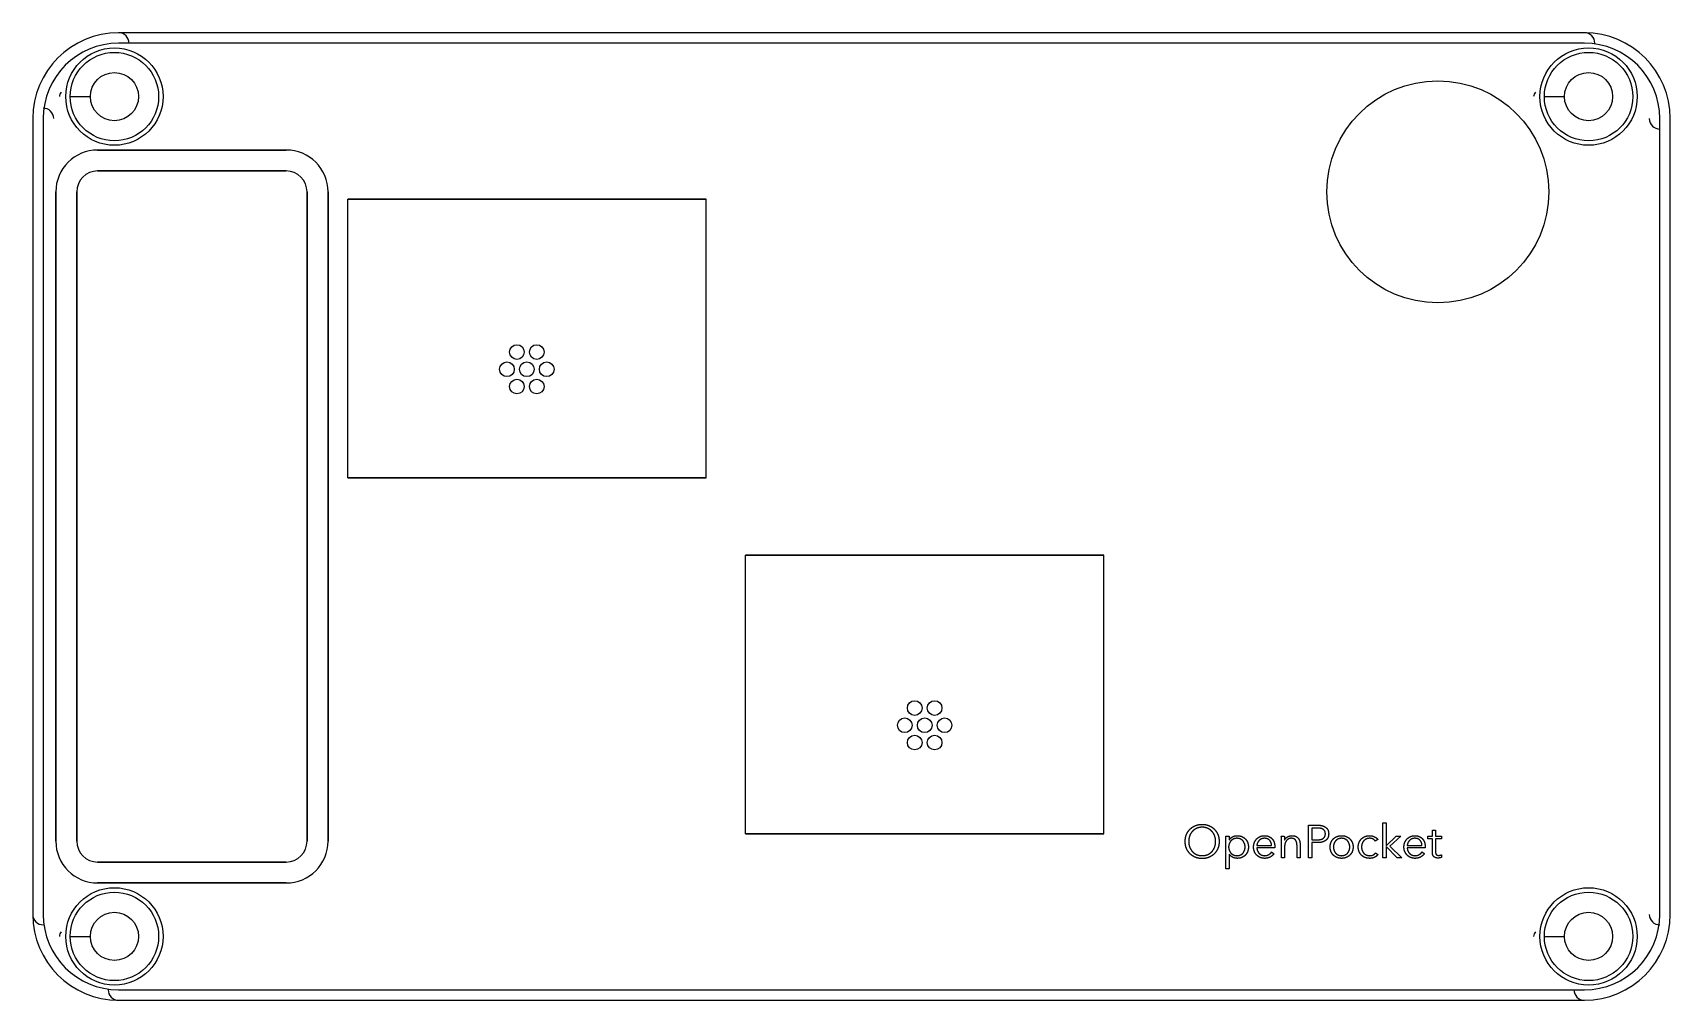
# Model space of a CAD drawing. Header units: millimetres. Extents: x -39.1 to 39.1, y -23.1 to 23.1.
import ezdxf

# ---------------------------------------------------------------- set-up
doc = ezdxf.new("R2010")
doc.units = ezdxf.units.MM

msp = doc.modelspace()

# ---------------------------------------------------------------- linework, layer by layer
for p, q in [((35, 23.1, -0.5), (-35, 23.1, -0.5)), ((-35, 23.1, -0.5), (-35, 23.1, -2)), ((-35, 23.1, -0.5), (-35, 23.1, -2)), ((35, 23.1, -0.5), (-35, 23.1, -0.5)), ((35, 23.1, -2), (-35, 23.1, -2)), ((35, 23.1, -2), (-35, 23.1, -2)), ((35, 23.1, -2), (35, 23.1, -0.5)), ((35, 23.1, -2), (35, 23.1, -0.5)), ((35, 22.6), (-35, 22.6)), ((35, 22.6), (-35, 22.6)), ((-37.312, 20.05, -0.088), (-36.35, 20.05, -1.05)), ((-37.312, 20.05, -0.088), (-36.35, 20.05, -1.05)), ((-36.35, 20.05, -2), (-36.35, 20.05, -1.05)), ((-36.35, 20.05, -2), (-36.35, 20.05, -1.05)), ((33.088, 20.05, -0.088), (34.05, 20.05, -1.05)), ((33.088, 20.05, -0.088), (34.05, 20.05, -1.05)), ((34.05, 20.05, -2), (34.05, 20.05, -1.05)), ((34.05, 20.05, -2), (34.05, 20.05, -1.05)), ((-39.1, 19, -0.5), (-39.1, -19, -0.5)), ((-39.1, 19, -0.5), (-39.1, -19, -0.5)), ((-39.1, 19, -0.5), (-39.1, 19, -2)), ((-39.1, 19, -2), (-39.1, -19, -2)), ((-39.1, 19, -0.5), (-39.1, 19, -2)), ((-39.1, 19, -2), (-39.1, -19, -2)), ((-38.6, 19), (-38.6, -19)), ((-38.6, 19), (-38.6, -19)), ((38.6, -19), (38.6, 19)), ((38.6, -19), (38.6, 19)), ((39.1, -19, -0.5), (39.1, 19, -0.5)), ((39.1, 19, -2), (39.1, 19, -0.5)), ((39.1, -19, -0.5), (39.1, 19, -0.5)), ((39.1, -19, -2), (39.1, 19, -2)), ((39.1, 19, -2), (39.1, 19, -0.5)), ((39.1, -19, -2), (39.1, 19, -2)), ((-27, 17.5, -1), (-36, 17.5, -1)), ((-36, 17.5, -2), (-36, 17.5, -1)), ((-36, 17.5, -2), (-36, 17.5, -1)), ((-36, 17.5, -2), (-27, 17.5, -2)), ((-27, 17.5, -1), (-36, 17.5, -1)), ((-36, 17.5, -2), (-27, 17.5, -2)), ((-27, 17.5, -1), (-27, 17.5, -2)), ((-27, 17.5, -1), (-27, 17.5, -2)), ((-36, 16.5), (-27, 16.5)), ((-36, 16.5, -1), (-36, 16.5)), ((-27, 16.5, -1), (-36, 16.5, -1)), ((-36, 16.5), (-27, 16.5)), ((-36, 16.5, -1), (-36, 16.5)), ((-27, 16.5, -1), (-36, 16.5, -1)), ((-27, 16.5, -1), (-27, 16.5)), ((-27, 16.5, -1), (-27, 16.5)), ((-38, 15.5, -1), (-38, -15.5, -1)), ((-38, -15.5, -2), (-38, 15.5, -2)), ((-38, 15.5, -2), (-38, 15.5, -1)), ((-38, 15.5, -1), (-38, -15.5, -1)), ((-38, 15.5, -2), (-38, 15.5, -1)), ((-38, -15.5, -2), (-38, 15.5, -2)), ((-37, -15.5), (-37, 15.5)), ((-37, 15.5, -1), (-37, -15.5, -1)), ((-37, 15.5, -1), (-37, 15.5)), ((-37, -15.5), (-37, 15.5)), ((-37, 15.5, -1), (-37, 15.5)), ((-37, 15.5, -1), (-37, -15.5, -1)), ((-26, 15.5), (-26, -15.5)), ((-26, 15.5, -1), (-26, 15.5)), ((-26, -15.5, -1), (-26, 15.5, -1)), ((-26, 15.5), (-26, -15.5)), ((-26, 15.5, -1), (-26, 15.5)), ((-26, -15.5, -1), (-26, 15.5, -1)), ((-25, -15.5, -1), (-25, 15.5, -1)), ((-25, 15.5, -1), (-25, 15.5, -2)), ((-25, 15.5, -2), (-25, -15.5, -2)), ((-25, -15.5, -1), (-25, 15.5, -1)), ((-25, 15.5, -1), (-25, 15.5, -2)), ((-25, 15.5, -2), (-25, -15.5, -2)), ((-24.055, 1.85, -1.5), (-24.055, 15.15, -1.5)), ((-24.055, 15.15, -1.5), (-6.945, 15.15, -1.5)), ((-24.055, 1.85, -2), (-24.055, 15.15, -2)), ((-24.055, 15.15, -2), (-24.055, 15.15, -1.5)), ((-24.055, 1.85, -1.5), (-24.055, 15.15, -1.5)), ((-24.055, 15.15, -1.5), (-6.945, 15.15, -1.5)), ((-24.055, 15.15, -2), (-24.055, 15.15, -1.5)), ((-6.945, 15.15, -2), (-24.055, 15.15, -2)), ((-6.945, 15.15, -2), (-24.055, 15.15, -2)), ((-24.055, 1.85, -2), (-24.055, 15.15, -2)), ((-6.945, 1.85, -1.5), (-6.945, 15.15, -1.5)), ((-6.945, 15.15, -2), (-6.945, 15.15, -1.5)), ((-6.945, 1.85, -1.5), (-6.945, 15.15, -1.5)), ((-6.945, 15.15, -2), (-6.945, 15.15, -1.5)), ((-6.945, 1.85, -2), (-6.945, 15.15, -2)), ((-6.945, 1.85, -2), (-6.945, 15.15, -2)), ((33.3, 15.5, -2), (33.3, 15.5, -1.5)), ((33.3, 15.5, -2), (33.3, 15.5, -1.5)), ((-15.63, 7.853, -1.5), (-15.63, 7.853)), ((-15.63, 7.853, -1.5), (-15.63, 7.853)), ((-14.68, 7.853, -1.5), (-14.68, 7.853)), ((-14.68, 7.853, -1.5), (-14.68, 7.853)), ((-16.105, 7.03, -1.5), (-16.105, 7.03)), ((-16.105, 7.03, -1.5), (-16.105, 7.03)), ((-15.155, 7.03, -1.5), (-15.155, 7.03)), ((-15.155, 7.03, -1.5), (-15.155, 7.03)), ((-14.205, 7.03, -1.5), (-14.205, 7.03)), ((-14.205, 7.03, -1.5), (-14.205, 7.03)), ((-15.63, 6.207, -1.5), (-15.63, 6.207)), ((-15.63, 6.207, -1.5), (-15.63, 6.207)), ((-14.68, 6.207, -1.5), (-14.68, 6.207)), ((-14.68, 6.207, -1.5), (-14.68, 6.207)), ((-24.055, 1.85, -1.5), (-6.945, 1.85, -1.5)), ((-24.055, 1.85, -1.5), (-24.055, 1.85, -2)), ((-6.945, 1.85, -2), (-24.055, 1.85, -2)), ((-24.055, 1.85, -1.5), (-24.055, 1.85, -2)), ((-24.055, 1.85, -1.5), (-6.945, 1.85, -1.5)), ((-6.945, 1.85, -2), (-24.055, 1.85, -2)), ((-6.945, 1.85, -1.5), (-6.945, 1.85, -2)), ((-6.945, 1.85, -1.5), (-6.945, 1.85, -2)), ((-5.055, -15.15, -1.5), (-5.055, -1.85, -1.5)), ((-5.055, -1.85, -1.5), (12.055, -1.85, -1.5)), ((-5.055, -15.15, -2), (-5.055, -1.85, -2)), ((-5.055, -1.85, -2), (-5.055, -1.85, -1.5)), ((-5.055, -15.15, -1.5), (-5.055, -1.85, -1.5)), ((-5.055, -1.85, -1.5), (12.055, -1.85, -1.5)), ((-5.055, -1.85, -2), (-5.055, -1.85, -1.5)), ((12.055, -1.85, -2), (-5.055, -1.85, -2)), ((12.055, -1.85, -2), (-5.055, -1.85, -2)), ((-5.055, -15.15, -2), (-5.055, -1.85, -2)), ((12.055, -15.15, -1.5), (12.055, -1.85, -1.5)), ((12.055, -1.85, -2), (12.055, -1.85, -1.5)), ((12.055, -15.15, -1.5), (12.055, -1.85, -1.5)), ((12.055, -1.85, -2), (12.055, -1.85, -1.5)), ((12.055, -15.15, -2), (12.055, -1.85, -2)), ((12.055, -15.15, -2), (12.055, -1.85, -2)), ((3.37, -9.147, -1.5), (3.37, -9.147)), ((3.37, -9.147, -1.5), (3.37, -9.147)), ((4.32, -9.147, -1.5), (4.32, -9.147)), ((4.32, -9.147, -1.5), (4.32, -9.147)), ((2.895, -9.97, -1.5), (2.895, -9.97)), ((2.895, -9.97, -1.5), (2.895, -9.97)), ((3.845, -9.97, -1.5), (3.845, -9.97)), ((3.845, -9.97, -1.5), (3.845, -9.97)), ((4.795, -9.97, -1.5), (4.795, -9.97)), ((4.795, -9.97, -1.5), (4.795, -9.97)), ((3.37, -10.793, -1.5), (3.37, -10.793)), ((3.37, -10.793, -1.5), (3.37, -10.793)), ((4.32, -10.793, -1.5), (4.32, -10.793)), ((4.32, -10.793, -1.5), (4.32, -10.793)), ((16.424, -14.762), (16.424, -14.762, -0.05)), ((16.424, -14.762), (16.424, -14.762, -0.05)), ((16.746, -14.7), (16.746, -14.7, -0.05)), ((16.746, -14.7), (16.746, -14.7, -0.05)), ((16.746, -14.839), (16.746, -14.839, -0.05)), ((16.746, -14.839), (16.746, -14.839, -0.05)), ((17.069, -14.762), (17.069, -14.762, -0.05)), ((17.069, -14.762), (17.069, -14.762, -0.05)), ((21.822, -16.297), (21.822, -14.74)), ((21.822, -14.74), (22.262, -14.74)), ((21.822, -14.74), (21.822, -14.74, -0.05)), ((21.822, -14.74, -0.05), (22.262, -14.74, -0.05)), ((21.822, -14.74), (22.262, -14.74)), ((21.822, -16.297, -0.05), (21.822, -14.74, -0.05)), ((21.822, -14.74), (21.822, -14.74, -0.05)), ((21.822, -16.297), (21.822, -14.74)), ((21.822, -16.297, -0.05), (21.822, -14.74, -0.05)), ((21.822, -14.74, -0.05), (22.262, -14.74, -0.05)), ((22.262, -14.74), (22.262, -14.74, -0.05)), ((22.262, -14.74), (22.262, -14.74, -0.05)), ((22.477, -14.765), (22.477, -14.765, -0.05)), ((22.477, -14.765), (22.477, -14.765, -0.05)), ((22.643, -14.842), (22.643, -14.842, -0.05)), ((22.643, -14.842), (22.643, -14.842, -0.05)), ((25.379, -14.634), (25.529, -14.634)), ((25.379, -16.297), (25.379, -14.634)), ((25.379, -14.634), (25.379, -14.634, -0.05)), ((25.379, -14.634, -0.05), (25.529, -14.634, -0.05)), ((25.379, -14.634), (25.529, -14.634)), ((25.379, -16.297, -0.05), (25.379, -14.634, -0.05)), ((25.379, -14.634), (25.379, -14.634, -0.05)), ((25.379, -16.297), (25.379, -14.634)), ((25.379, -14.634, -0.05), (25.529, -14.634, -0.05)), ((25.379, -16.297, -0.05), (25.379, -14.634, -0.05)), ((25.529, -14.634), (25.529, -15.732)), ((25.529, -14.634), (25.529, -14.634, -0.05)), ((25.529, -14.634), (25.529, -14.634, -0.05)), ((25.529, -14.634, -0.05), (25.529, -15.732, -0.05)), ((25.529, -14.634), (25.529, -15.732)), ((25.529, -14.634, -0.05), (25.529, -15.732, -0.05)), ((-38, -15.5, -2), (-38, -15.5, -1)), ((-38, -15.5, -2), (-38, -15.5, -1)), ((-37, -15.5, -1), (-37, -15.5)), ((-37, -15.5, -1), (-37, -15.5)), ((-26, -15.5, -1), (-26, -15.5)), ((-26, -15.5, -1), (-26, -15.5)), ((-25, -15.5, -1), (-25, -15.5, -2)), ((-25, -15.5, -1), (-25, -15.5, -2)), ((-5.055, -15.15, -1.5), (12.055, -15.15, -1.5)), ((-5.055, -15.15, -1.5), (-5.055, -15.15, -2)), ((12.055, -15.15, -2), (-5.055, -15.15, -2)), ((-5.055, -15.15, -1.5), (-5.055, -15.15, -2)), ((-5.055, -15.15, -1.5), (12.055, -15.15, -1.5)), ((12.055, -15.15, -2), (-5.055, -15.15, -2)), ((12.055, -15.15, -1.5), (12.055, -15.15, -2)), ((12.055, -15.15, -1.5), (12.055, -15.15, -2)), ((15.935, -15.519), (15.935, -15.519, -0.05)), ((15.935, -15.519), (15.935, -15.519, -0.05)), ((15.996, -15.191), (15.996, -15.191, -0.05)), ((15.996, -15.191), (15.996, -15.191, -0.05)), ((16.102, -15.519), (16.102, -15.519, -0.05)), ((16.102, -15.519), (16.102, -15.519, -0.05)), ((16.146, -15.259), (16.146, -15.259, -0.05)), ((16.146, -15.259), (16.146, -15.259, -0.05)), ((16.167, -14.932), (16.167, -14.932, -0.05)), ((16.167, -14.932), (16.167, -14.932, -0.05)), ((16.273, -15.042), (16.273, -15.042, -0.05)), ((16.273, -15.042), (16.273, -15.042, -0.05)), ((16.477, -14.894), (16.477, -14.894, -0.05)), ((16.477, -14.894), (16.477, -14.894, -0.05)), ((17.016, -14.894), (17.016, -14.894, -0.05)), ((17.016, -14.894), (17.016, -14.894, -0.05)), ((17.219, -15.042), (17.219, -15.042, -0.05)), ((17.219, -15.042), (17.219, -15.042, -0.05)), ((17.326, -14.932), (17.326, -14.932, -0.05)), ((17.326, -14.932), (17.326, -14.932, -0.05)), ((17.347, -15.259), (17.347, -15.259, -0.05)), ((17.347, -15.259), (17.347, -15.259, -0.05)), ((17.391, -15.519), (17.391, -15.519, -0.05)), ((17.391, -15.519), (17.391, -15.519, -0.05)), ((17.497, -15.191), (17.497, -15.191, -0.05)), ((17.497, -15.191), (17.497, -15.191, -0.05)), ((17.558, -15.519), (17.558, -15.519, -0.05)), ((17.558, -15.519), (17.558, -15.519, -0.05)), ((17.879, -16.825), (17.879, -15.268)), ((17.879, -15.268), (18.029, -15.268)), ((17.879, -15.268), (17.879, -15.268, -0.05)), ((17.879, -15.268, -0.05), (18.029, -15.268, -0.05)), ((17.879, -15.268), (18.029, -15.268)), ((17.879, -16.825, -0.05), (17.879, -15.268, -0.05)), ((17.879, -15.268), (17.879, -15.268, -0.05)), ((17.879, -16.825), (17.879, -15.268)), ((17.879, -15.268, -0.05), (18.029, -15.268, -0.05)), ((17.879, -16.825, -0.05), (17.879, -15.268, -0.05)), ((18.029, -15.268), (18.029, -15.446)), ((18.029, -15.268), (18.029, -15.268, -0.05)), ((18.029, -15.268, -0.05), (18.029, -15.446, -0.05)), ((18.029, -15.268), (18.029, -15.446)), ((18.029, -15.268), (18.029, -15.268, -0.05)), ((18.029, -15.268, -0.05), (18.029, -15.446, -0.05)), ((18.029, -15.446), (18.036, -15.446)), ((18.029, -15.446), (18.029, -15.446, -0.05)), ((18.029, -15.446, -0.05), (18.036, -15.446, -0.05)), ((18.029, -15.446), (18.036, -15.446)), ((18.029, -15.446), (18.029, -15.446, -0.05)), ((18.029, -15.446, -0.05), (18.036, -15.446, -0.05)), ((18.036, -15.446), (18.036, -15.446, -0.05)), ((18.036, -15.446), (18.036, -15.446, -0.05)), ((18.041, -15.619), (18.041, -15.619, -0.05)), ((18.041, -15.619), (18.041, -15.619, -0.05)), ((18.124, -15.487), (18.124, -15.487, -0.05)), ((18.124, -15.487), (18.124, -15.487, -0.05)), ((18.206, -15.293), (18.206, -15.293, -0.05)), ((18.206, -15.293), (18.206, -15.293, -0.05)), ((18.249, -15.399), (18.249, -15.399, -0.05)), ((18.249, -15.399), (18.249, -15.399, -0.05)), ((18.407, -15.367), (18.407, -15.367, -0.05)), ((18.407, -15.367), (18.407, -15.367, -0.05)), ((18.423, -15.241), (18.423, -15.241, -0.05)), ((18.423, -15.241), (18.423, -15.241, -0.05)), ((18.572, -15.4), (18.572, -15.4, -0.05)), ((18.572, -15.4), (18.572, -15.4, -0.05)), ((18.642, -15.283), (18.642, -15.283, -0.05)), ((18.642, -15.283), (18.642, -15.283, -0.05)), ((18.695, -15.489), (18.695, -15.489, -0.05)), ((18.695, -15.489), (18.695, -15.489, -0.05)), ((18.77, -15.621), (18.77, -15.621, -0.05)), ((18.77, -15.621), (18.77, -15.621, -0.05)), ((18.809, -15.398), (18.809, -15.398, -0.05)), ((18.809, -15.398), (18.809, -15.398, -0.05)), ((18.917, -15.569), (18.917, -15.569, -0.05)), ((18.917, -15.569), (18.917, -15.569, -0.05)), ((19.241, -15.567), (19.241, -15.567, -0.05)), ((19.241, -15.567), (19.241, -15.567, -0.05)), ((19.351, -15.395), (19.351, -15.395, -0.05)), ((19.351, -15.395), (19.351, -15.395, -0.05)), ((19.393, -15.577), (19.393, -15.577, -0.05)), ((19.393, -15.577), (19.393, -15.577, -0.05)), ((19.47, -15.469), (19.47, -15.469, -0.05)), ((19.47, -15.469), (19.47, -15.469, -0.05)), ((19.516, -15.282), (19.516, -15.282, -0.05)), ((19.516, -15.282), (19.516, -15.282, -0.05)), ((19.582, -15.394), (19.582, -15.394, -0.05)), ((19.582, -15.394), (19.582, -15.394, -0.05)), ((19.721, -15.241), (19.721, -15.241, -0.05)), ((19.721, -15.241), (19.721, -15.241, -0.05)), ((19.721, -15.367), (19.721, -15.367, -0.05)), ((19.721, -15.367), (19.721, -15.367, -0.05)), ((19.934, -15.282), (19.934, -15.282, -0.05)), ((19.934, -15.282), (19.934, -15.282, -0.05)), ((19.968, -15.462), (19.968, -15.462, -0.05)), ((19.968, -15.462), (19.968, -15.462, -0.05)), ((20.088, -15.392), (20.088, -15.392, -0.05)), ((20.088, -15.392), (20.088, -15.392, -0.05)), ((20.182, -15.554), (20.182, -15.554, -0.05)), ((20.182, -15.554), (20.182, -15.554, -0.05)), ((20.526, -15.268), (20.669, -15.268)), ((20.526, -15.268), (20.526, -15.268, -0.05)), ((20.526, -15.268), (20.526, -15.268, -0.05)), ((20.526, -15.268, -0.05), (20.669, -15.268, -0.05)), ((20.526, -15.268), (20.669, -15.268)), ((20.526, -15.268, -0.05), (20.669, -15.268, -0.05)), ((20.533, -15.387), (20.533, -15.387, -0.05)), ((20.533, -15.387), (20.533, -15.387, -0.05)), ((20.535, -16.297), (20.535, -15.494)), ((20.535, -15.494), (20.535, -15.494, -0.05)), ((20.535, -16.297, -0.05), (20.535, -15.494, -0.05)), ((20.535, -15.494), (20.535, -15.494, -0.05)), ((20.535, -16.297), (20.535, -15.494)), ((20.535, -16.297, -0.05), (20.535, -15.494, -0.05)), ((20.669, -15.268), (20.669, -15.268, -0.05)), ((20.669, -15.268), (20.669, -15.268, -0.05)), ((20.676, -15.36), (20.676, -15.36, -0.05)), ((20.676, -15.36), (20.676, -15.36, -0.05)), ((20.678, -15.444), (20.682, -15.444)), ((20.678, -15.444), (20.678, -15.444, -0.05)), ((20.678, -15.444, -0.05), (20.682, -15.444, -0.05)), ((20.678, -15.444), (20.682, -15.444)), ((20.678, -15.444), (20.678, -15.444, -0.05)), ((20.678, -15.444, -0.05), (20.682, -15.444, -0.05)), ((20.682, -15.444), (20.682, -15.444, -0.05)), ((20.682, -15.444), (20.682, -15.444, -0.05)), ((20.711, -15.59), (20.711, -15.59, -0.05)), ((20.711, -15.59), (20.711, -15.59, -0.05)), ((20.781, -15.465), (20.781, -15.465, -0.05)), ((20.781, -15.465), (20.781, -15.465, -0.05)), ((20.825, -15.297), (20.825, -15.297, -0.05)), ((20.825, -15.297), (20.825, -15.297, -0.05)), ((20.881, -15.391), (20.881, -15.391, -0.05)), ((20.881, -15.391), (20.881, -15.391, -0.05)), ((20.997, -15.367), (20.997, -15.367, -0.05)), ((20.997, -15.367), (20.997, -15.367, -0.05)), ((21.034, -15.241), (21.034, -15.241, -0.05)), ((21.034, -15.241), (21.034, -15.241, -0.05)), ((21.132, -15.393), (21.132, -15.393, -0.05)), ((21.132, -15.393), (21.132, -15.393, -0.05)), ((21.218, -15.467), (21.218, -15.467, -0.05)), ((21.218, -15.467), (21.218, -15.467, -0.05)), ((21.263, -15.58), (21.263, -15.58, -0.05)), ((21.263, -15.58), (21.263, -15.58, -0.05)), ((21.328, -15.358), (21.328, -15.358, -0.05)), ((21.328, -15.358), (21.328, -15.358, -0.05)), ((21.98, -14.876, -0.05), (21.98, -15.439, -0.05)), ((22.249, -14.876, -0.05), (21.98, -14.876, -0.05)), ((21.98, -14.876), (21.98, -14.876, -0.05)), ((21.98, -14.876, -0.05), (21.98, -15.439, -0.05)), ((21.98, -14.876), (21.98, -15.439)), ((22.249, -14.876, -0.05), (21.98, -14.876, -0.05)), ((21.98, -14.876), (21.98, -14.876, -0.05)), ((22.249, -14.876), (21.98, -14.876)), ((22.249, -14.876), (21.98, -14.876)), ((21.98, -14.876), (21.98, -15.439)), ((21.98, -15.439, -0.05), (22.249, -15.439, -0.05)), ((21.98, -15.439), (21.98, -15.439, -0.05)), ((21.98, -15.439), (21.98, -15.439, -0.05)), ((21.98, -15.439, -0.05), (22.249, -15.439, -0.05)), ((21.98, -15.439), (22.249, -15.439)), ((21.98, -15.439), (22.249, -15.439)), ((22.257, -15.574), (21.98, -15.574)), ((21.98, -15.574), (21.98, -16.297)), ((21.98, -15.574), (21.98, -15.574, -0.05)), ((21.98, -15.574, -0.05), (21.98, -16.297, -0.05)), ((21.98, -15.574), (21.98, -16.297)), ((22.257, -15.574, -0.05), (21.98, -15.574, -0.05)), ((21.98, -15.574), (21.98, -15.574, -0.05)), ((22.257, -15.574), (21.98, -15.574)), ((21.98, -15.574, -0.05), (21.98, -16.297, -0.05)), ((22.257, -15.574, -0.05), (21.98, -15.574, -0.05)), ((22.249, -14.876), (22.249, -14.876, -0.05)), ((22.249, -14.876), (22.249, -14.876, -0.05)), ((22.249, -15.439), (22.249, -15.439, -0.05)), ((22.249, -15.439), (22.249, -15.439, -0.05)), ((22.257, -15.574), (22.257, -15.574, -0.05)), ((22.257, -15.574), (22.257, -15.574, -0.05)), ((22.474, -15.547), (22.474, -15.547, -0.05)), ((22.474, -15.547), (22.474, -15.547, -0.05)), ((22.529, -14.943), (22.529, -14.943, -0.05)), ((22.529, -14.943), (22.529, -14.943, -0.05)), ((22.532, -15.367), (22.532, -15.367, -0.05)), ((22.532, -15.367), (22.532, -15.367, -0.05)), ((22.629, -15.156), (22.629, -15.156, -0.05)), ((22.629, -15.156), (22.629, -15.156, -0.05)), ((22.641, -15.469), (22.641, -15.469, -0.05)), ((22.641, -15.469), (22.641, -15.469, -0.05)), ((22.749, -15.339), (22.749, -15.339, -0.05)), ((22.749, -15.339), (22.749, -15.339, -0.05)), ((22.75, -14.972), (22.75, -14.972, -0.05)), ((22.75, -14.972), (22.75, -14.972, -0.05)), ((22.788, -15.156), (22.788, -15.156, -0.05)), ((22.788, -15.156), (22.788, -15.156, -0.05)), ((22.897, -15.567), (22.897, -15.567, -0.05)), ((22.897, -15.567), (22.897, -15.567, -0.05)), ((23.01, -15.395), (23.01, -15.395, -0.05)), ((23.01, -15.395), (23.01, -15.395, -0.05)), ((23.042, -15.621), (23.042, -15.621, -0.05)), ((23.042, -15.621), (23.042, -15.621, -0.05)), ((23.12, -15.489), (23.12, -15.489, -0.05)), ((23.12, -15.489), (23.12, -15.489, -0.05)), ((23.184, -15.282), (23.184, -15.282, -0.05)), ((23.184, -15.282), (23.184, -15.282, -0.05)), ((23.242, -15.4), (23.242, -15.4, -0.05)), ((23.242, -15.4), (23.242, -15.4, -0.05)), ((23.404, -15.241), (23.404, -15.241, -0.05)), ((23.404, -15.241), (23.404, -15.241, -0.05)), ((23.404, -15.367), (23.404, -15.367, -0.05)), ((23.404, -15.367), (23.404, -15.367, -0.05)), ((23.566, -15.4), (23.566, -15.4, -0.05)), ((23.566, -15.4), (23.566, -15.4, -0.05)), ((23.626, -15.282), (23.626, -15.282, -0.05)), ((23.626, -15.282), (23.626, -15.282, -0.05)), ((23.69, -15.489), (23.69, -15.489, -0.05)), ((23.69, -15.489), (23.69, -15.489, -0.05)), ((23.768, -15.621), (23.768, -15.621, -0.05)), ((23.768, -15.621), (23.768, -15.621, -0.05)), ((23.8, -15.395), (23.8, -15.395, -0.05)), ((23.8, -15.395), (23.8, -15.395, -0.05)), ((23.913, -15.567), (23.913, -15.567, -0.05)), ((23.913, -15.567), (23.913, -15.567, -0.05)), ((24.24, -15.567), (24.24, -15.567, -0.05)), ((24.24, -15.567), (24.24, -15.567, -0.05)), ((24.351, -15.395), (24.351, -15.395, -0.05)), ((24.351, -15.395), (24.351, -15.395, -0.05)), ((24.386, -15.619), (24.386, -15.619, -0.05)), ((24.386, -15.619), (24.386, -15.619, -0.05)), ((24.465, -15.487), (24.465, -15.487, -0.05)), ((24.465, -15.487), (24.465, -15.487, -0.05)), ((24.523, -15.282), (24.523, -15.282, -0.05)), ((24.523, -15.282), (24.523, -15.282, -0.05)), ((24.589, -15.399), (24.589, -15.399, -0.05)), ((24.589, -15.399), (24.589, -15.399, -0.05)), ((24.75, -15.241), (24.75, -15.241, -0.05)), ((24.75, -15.241), (24.75, -15.241, -0.05)), ((24.752, -15.367), (24.752, -15.367, -0.05)), ((24.752, -15.367), (24.752, -15.367, -0.05)), ((24.907, -15.405), (24.907, -15.405, -0.05)), ((24.907, -15.405), (24.907, -15.405, -0.05)), ((24.96, -15.286), (24.96, -15.286, -0.05)), ((24.96, -15.286), (24.96, -15.286, -0.05)), ((25.133, -15.42), (25.016, -15.503)), ((25.133, -15.42, -0.05), (25.016, -15.503, -0.05)), ((25.133, -15.42), (25.016, -15.503)), ((25.133, -15.42, -0.05), (25.016, -15.503, -0.05)), ((25.016, -15.503), (25.016, -15.503, -0.05)), ((25.016, -15.503), (25.016, -15.503, -0.05)), ((25.133, -15.42), (25.133, -15.42, -0.05)), ((25.133, -15.42), (25.133, -15.42, -0.05)), ((25.535, -15.732), (26.011, -15.268)), ((25.535, -15.732, -0.05), (26.011, -15.268, -0.05)), ((25.535, -15.732), (26.011, -15.268)), ((25.535, -15.732, -0.05), (26.011, -15.268, -0.05)), ((26.226, -15.268), (25.707, -15.739)), ((26.226, -15.268, -0.05), (25.707, -15.739, -0.05)), ((26.226, -15.268), (25.707, -15.739)), ((26.226, -15.268, -0.05), (25.707, -15.739, -0.05)), ((26.011, -15.268), (26.226, -15.268)), ((26.011, -15.268), (26.011, -15.268, -0.05)), ((26.011, -15.268, -0.05), (26.226, -15.268, -0.05)), ((26.011, -15.268), (26.226, -15.268)), ((26.011, -15.268), (26.011, -15.268, -0.05)), ((26.011, -15.268, -0.05), (26.226, -15.268, -0.05)), ((26.226, -15.268), (26.226, -15.268, -0.05)), ((26.226, -15.268), (26.226, -15.268, -0.05)), ((26.422, -15.567), (26.422, -15.567, -0.05)), ((26.422, -15.567), (26.422, -15.567, -0.05)), ((26.532, -15.395), (26.532, -15.395, -0.05)), ((26.532, -15.395), (26.532, -15.395, -0.05)), ((26.574, -15.577), (26.574, -15.577, -0.05)), ((26.574, -15.577), (26.574, -15.577, -0.05)), ((26.651, -15.469), (26.651, -15.469, -0.05)), ((26.651, -15.469), (26.651, -15.469, -0.05)), ((26.697, -15.282), (26.697, -15.282, -0.05)), ((26.697, -15.282), (26.697, -15.282, -0.05)), ((26.763, -15.394), (26.763, -15.394, -0.05)), ((26.763, -15.394), (26.763, -15.394, -0.05)), ((26.902, -15.241), (26.902, -15.241, -0.05)), ((26.902, -15.241), (26.902, -15.241, -0.05)), ((26.902, -15.367), (26.902, -15.367, -0.05)), ((26.902, -15.367), (26.902, -15.367, -0.05)), ((27.115, -15.282), (27.115, -15.282, -0.05)), ((27.115, -15.282), (27.115, -15.282, -0.05)), ((27.149, -15.462), (27.149, -15.462, -0.05)), ((27.149, -15.462), (27.149, -15.462, -0.05)), ((27.269, -15.392), (27.269, -15.392, -0.05)), ((27.269, -15.392), (27.269, -15.392, -0.05)), ((27.362, -15.554), (27.362, -15.554, -0.05)), ((27.362, -15.554), (27.362, -15.554, -0.05)), ((27.526, -15.393), (27.526, -15.268)), ((27.526, -15.268), (27.74, -15.268)), ((27.526, -15.268), (27.526, -15.268, -0.05)), ((27.526, -15.268, -0.05), (27.74, -15.268, -0.05)), ((27.526, -15.268), (27.74, -15.268)), ((27.526, -15.393, -0.05), (27.526, -15.268, -0.05)), ((27.526, -15.268), (27.526, -15.268, -0.05)), ((27.526, -15.393), (27.526, -15.268)), ((27.526, -15.268, -0.05), (27.74, -15.268, -0.05)), ((27.526, -15.393, -0.05), (27.526, -15.268, -0.05)), ((27.74, -15.393), (27.526, -15.393)), ((27.526, -15.393), (27.526, -15.393, -0.05)), ((27.74, -15.393, -0.05), (27.526, -15.393, -0.05)), ((27.526, -15.393), (27.526, -15.393, -0.05)), ((27.74, -15.393), (27.526, -15.393)), ((27.74, -15.393, -0.05), (27.526, -15.393, -0.05)), ((27.74, -15.268), (27.74, -14.977)), ((27.74, -14.977), (27.889, -14.977)), ((27.74, -14.977), (27.74, -14.977, -0.05)), ((27.74, -14.977, -0.05), (27.889, -14.977, -0.05)), ((27.74, -14.977), (27.889, -14.977)), ((27.74, -15.268, -0.05), (27.74, -14.977, -0.05)), ((27.74, -14.977), (27.74, -14.977, -0.05)), ((27.74, -15.268), (27.74, -14.977)), ((27.74, -14.977, -0.05), (27.889, -14.977, -0.05)), ((27.74, -15.268, -0.05), (27.74, -14.977, -0.05)), ((27.74, -15.268), (27.74, -15.268, -0.05)), ((27.74, -15.268), (27.74, -15.268, -0.05)), ((27.74, -16.036), (27.74, -15.393)), ((27.74, -15.393), (27.74, -15.393, -0.05)), ((27.74, -16.036, -0.05), (27.74, -15.393, -0.05)), ((27.74, -15.393), (27.74, -15.393, -0.05)), ((27.74, -16.036), (27.74, -15.393)), ((27.74, -16.036, -0.05), (27.74, -15.393, -0.05)), ((27.889, -14.977), (27.889, -15.268)), ((27.889, -14.977), (27.889, -14.977, -0.05)), ((27.889, -14.977, -0.05), (27.889, -15.268, -0.05)), ((27.889, -14.977), (27.889, -15.268)), ((27.889, -14.977), (27.889, -14.977, -0.05)), ((27.889, -14.977, -0.05), (27.889, -15.268, -0.05)), ((27.889, -15.268), (28.18, -15.268)), ((27.889, -15.268), (27.889, -15.268, -0.05)), ((27.889, -15.268, -0.05), (28.18, -15.268, -0.05)), ((27.889, -15.268), (28.18, -15.268)), ((27.889, -15.268), (27.889, -15.268, -0.05)), ((27.889, -15.268, -0.05), (28.18, -15.268, -0.05)), ((28.18, -15.393), (27.889, -15.393)), ((27.889, -15.393), (27.889, -15.994)), ((27.889, -15.393), (27.889, -15.393, -0.05)), ((27.889, -15.393, -0.05), (27.889, -15.994, -0.05)), ((27.889, -15.393), (27.889, -15.994)), ((28.18, -15.393, -0.05), (27.889, -15.393, -0.05)), ((27.889, -15.393), (27.889, -15.393, -0.05)), ((28.18, -15.393), (27.889, -15.393)), ((27.889, -15.393, -0.05), (27.889, -15.994, -0.05)), ((28.18, -15.393, -0.05), (27.889, -15.393, -0.05)), ((28.18, -15.268), (28.18, -15.393)), ((28.18, -15.268), (28.18, -15.268, -0.05)), ((28.18, -15.268), (28.18, -15.268, -0.05)), ((28.18, -15.268, -0.05), (28.18, -15.393, -0.05)), ((28.18, -15.268), (28.18, -15.393)), ((28.18, -15.268, -0.05), (28.18, -15.393, -0.05)), ((28.18, -15.393), (28.18, -15.393, -0.05)), ((28.18, -15.393), (28.18, -15.393, -0.05)), ((15.996, -15.846), (15.996, -15.846, -0.05)), ((15.996, -15.846), (15.996, -15.846, -0.05)), ((16.146, -15.778), (16.146, -15.778, -0.05)), ((16.146, -15.778), (16.146, -15.778, -0.05)), ((16.167, -16.105), (16.167, -16.105, -0.05)), ((16.167, -16.105), (16.167, -16.105, -0.05)), ((16.273, -15.994), (16.273, -15.994, -0.05)), ((16.273, -15.994), (16.273, -15.994, -0.05)), ((16.424, -16.275), (16.424, -16.275, -0.05)), ((16.424, -16.275), (16.424, -16.275, -0.05)), ((16.477, -16.141), (16.477, -16.141, -0.05)), ((16.477, -16.141), (16.477, -16.141, -0.05)), ((16.746, -16.196), (16.746, -16.196, -0.05)), ((16.746, -16.196), (16.746, -16.196, -0.05)), ((16.746, -16.337), (16.746, -16.337, -0.05)), ((16.746, -16.337), (16.746, -16.337, -0.05)), ((17.016, -16.141), (17.016, -16.141, -0.05)), ((17.016, -16.141), (17.016, -16.141, -0.05)), ((17.069, -16.275), (17.069, -16.275, -0.05)), ((17.069, -16.275), (17.069, -16.275, -0.05)), ((17.219, -15.994), (17.219, -15.994, -0.05)), ((17.219, -15.994), (17.219, -15.994, -0.05)), ((17.326, -16.105), (17.326, -16.105, -0.05)), ((17.326, -16.105), (17.326, -16.105, -0.05)), ((17.347, -15.778), (17.347, -15.778, -0.05)), ((17.347, -15.778), (17.347, -15.778, -0.05)), ((17.497, -15.846), (17.497, -15.846, -0.05)), ((17.497, -15.846), (17.497, -15.846, -0.05)), ((18.011, -15.783), (18.011, -15.783, -0.05)), ((18.011, -15.783), (18.011, -15.783, -0.05)), ((18.036, -16.124), (18.029, -16.124)), ((18.029, -16.124), (18.029, -16.825)), ((18.036, -16.124, -0.05), (18.029, -16.124, -0.05)), ((18.029, -16.124), (18.029, -16.124, -0.05)), ((18.036, -16.124), (18.029, -16.124)), ((18.029, -16.124), (18.029, -16.124, -0.05)), ((18.029, -16.124, -0.05), (18.029, -16.825, -0.05)), ((18.029, -16.124), (18.029, -16.825)), ((18.029, -16.124, -0.05), (18.029, -16.825, -0.05)), ((18.036, -16.124, -0.05), (18.029, -16.124, -0.05)), ((18.036, -16.124), (18.036, -16.124, -0.05)), ((18.036, -16.124), (18.036, -16.124, -0.05)), ((18.041, -15.946), (18.041, -15.946, -0.05)), ((18.041, -15.946), (18.041, -15.946, -0.05)), ((18.124, -16.077), (18.124, -16.077, -0.05)), ((18.124, -16.077), (18.124, -16.077, -0.05)), ((18.206, -16.272), (18.206, -16.272, -0.05)), ((18.206, -16.272), (18.206, -16.272, -0.05)), ((18.249, -16.164), (18.249, -16.164, -0.05)), ((18.249, -16.164), (18.249, -16.164, -0.05)), ((18.407, -16.196), (18.407, -16.196, -0.05)), ((18.407, -16.196), (18.407, -16.196, -0.05)), ((18.423, -16.324), (18.423, -16.324, -0.05)), ((18.423, -16.324), (18.423, -16.324, -0.05)), ((18.572, -16.164), (18.572, -16.164, -0.05)), ((18.572, -16.164), (18.572, -16.164, -0.05)), ((18.642, -16.282), (18.642, -16.282, -0.05)), ((18.642, -16.282), (18.642, -16.282, -0.05)), ((18.695, -16.076), (18.695, -16.076, -0.05)), ((18.695, -16.076), (18.695, -16.076, -0.05)), ((18.77, -15.944), (18.77, -15.944, -0.05)), ((18.77, -15.944), (18.77, -15.944, -0.05)), ((18.797, -15.783), (18.797, -15.783, -0.05)), ((18.797, -15.783), (18.797, -15.783, -0.05)), ((18.809, -16.168), (18.809, -16.168, -0.05)), ((18.809, -16.168), (18.809, -16.168, -0.05)), ((18.917, -15.996), (18.917, -15.996, -0.05)), ((18.917, -15.996), (18.917, -15.996, -0.05)), ((18.955, -15.783), (18.955, -15.783, -0.05)), ((18.955, -15.783), (18.955, -15.783, -0.05)), ((19.202, -15.783), (19.202, -15.783, -0.05)), ((19.202, -15.783), (19.202, -15.783, -0.05)), ((19.242, -15.998), (19.242, -15.998, -0.05)), ((19.242, -15.998), (19.242, -15.998, -0.05)), ((19.353, -16.17), (19.353, -16.17, -0.05)), ((19.353, -16.17), (19.353, -16.17, -0.05)), ((20.211, -15.822), (19.358, -15.822)), ((19.358, -15.822), (19.358, -15.822, -0.05)), ((20.211, -15.822, -0.05), (19.358, -15.822, -0.05)), ((19.358, -15.822), (19.358, -15.822, -0.05)), ((20.211, -15.822), (19.358, -15.822)), ((20.211, -15.822, -0.05), (19.358, -15.822, -0.05)), ((19.36, -15.703, -0.05), (20.062, -15.703, -0.05)), ((19.36, -15.703), (19.36, -15.703, -0.05)), ((19.36, -15.703, -0.05), (20.062, -15.703, -0.05)), ((19.36, -15.703), (20.062, -15.703)), ((19.36, -15.703), (19.36, -15.703, -0.05)), ((19.36, -15.703), (20.062, -15.703)), ((19.389, -15.967), (19.389, -15.967, -0.05)), ((19.389, -15.967), (19.389, -15.967, -0.05)), ((19.468, -16.086), (19.468, -16.086, -0.05)), ((19.468, -16.086), (19.468, -16.086, -0.05)), ((19.522, -16.283), (19.522, -16.283, -0.05)), ((19.522, -16.283), (19.522, -16.283, -0.05)), ((19.587, -16.166), (19.587, -16.166, -0.05)), ((19.587, -16.166), (19.587, -16.166, -0.05)), ((19.734, -16.196), (19.734, -16.196, -0.05)), ((19.734, -16.196), (19.734, -16.196, -0.05)), ((19.734, -16.324), (19.734, -16.324, -0.05)), ((19.734, -16.324), (19.734, -16.324, -0.05)), ((19.935, -16.142), (19.935, -16.142, -0.05)), ((19.935, -16.142), (19.935, -16.142, -0.05)), ((19.973, -16.273), (19.973, -16.273, -0.05)), ((19.973, -16.273), (19.973, -16.273, -0.05)), ((20.062, -15.703), (20.062, -15.703, -0.05)), ((20.062, -15.703), (20.062, -15.703, -0.05)), ((20.064, -16.018), (20.176, -16.106)), ((20.064, -16.018), (20.064, -16.018, -0.05)), ((20.064, -16.018, -0.05), (20.176, -16.106, -0.05)), ((20.064, -16.018), (20.176, -16.106)), ((20.064, -16.018), (20.064, -16.018, -0.05)), ((20.064, -16.018, -0.05), (20.176, -16.106, -0.05)), ((20.176, -16.106), (20.176, -16.106, -0.05)), ((20.176, -16.106), (20.176, -16.106, -0.05)), ((20.211, -15.822), (20.211, -15.822, -0.05)), ((20.211, -15.822), (20.211, -15.822, -0.05)), ((20.214, -15.752), (20.214, -15.752, -0.05)), ((20.214, -15.752), (20.214, -15.752, -0.05)), ((20.214, -15.785), (20.214, -15.785, -0.05)), ((20.214, -15.785), (20.214, -15.785, -0.05)), ((20.684, -16.297), (20.535, -16.297)), ((20.535, -16.297), (20.535, -16.297, -0.05)), ((20.684, -16.297, -0.05), (20.535, -16.297, -0.05)), ((20.535, -16.297), (20.535, -16.297, -0.05)), ((20.684, -16.297), (20.535, -16.297)), ((20.684, -16.297, -0.05), (20.535, -16.297, -0.05)), ((20.684, -15.769), (20.684, -16.297)), ((20.684, -15.769), (20.684, -15.769, -0.05)), ((20.684, -15.769, -0.05), (20.684, -16.297, -0.05)), ((20.684, -15.769), (20.684, -16.297)), ((20.684, -15.769), (20.684, -15.769, -0.05)), ((20.684, -15.769, -0.05), (20.684, -16.297, -0.05)), ((20.684, -16.297), (20.684, -16.297, -0.05)), ((20.684, -16.297), (20.684, -16.297, -0.05)), ((21.276, -16.297), (21.276, -15.728)), ((21.276, -15.728), (21.276, -15.728, -0.05)), ((21.276, -16.297, -0.05), (21.276, -15.728, -0.05)), ((21.276, -15.728), (21.276, -15.728, -0.05)), ((21.276, -16.297), (21.276, -15.728)), ((21.276, -16.297, -0.05), (21.276, -15.728, -0.05)), ((21.426, -16.297), (21.276, -16.297)), ((21.276, -16.297), (21.276, -16.297, -0.05)), ((21.426, -16.297, -0.05), (21.276, -16.297, -0.05)), ((21.276, -16.297), (21.276, -16.297, -0.05)), ((21.426, -16.297), (21.276, -16.297)), ((21.426, -16.297, -0.05), (21.276, -16.297, -0.05)), ((21.426, -15.666), (21.426, -16.297)), ((21.426, -15.666), (21.426, -15.666, -0.05)), ((21.426, -15.666, -0.05), (21.426, -16.297, -0.05)), ((21.426, -15.666), (21.426, -16.297)), ((21.426, -15.666), (21.426, -15.666, -0.05)), ((21.426, -15.666, -0.05), (21.426, -16.297, -0.05)), ((21.426, -16.297), (21.426, -16.297, -0.05)), ((21.426, -16.297), (21.426, -16.297, -0.05)), ((21.98, -16.297), (21.822, -16.297)), ((21.98, -16.297, -0.05), (21.822, -16.297, -0.05)), ((21.822, -16.297), (21.822, -16.297, -0.05)), ((21.98, -16.297), (21.822, -16.297)), ((21.822, -16.297), (21.822, -16.297, -0.05)), ((21.98, -16.297, -0.05), (21.822, -16.297, -0.05)), ((21.98, -16.297), (21.98, -16.297, -0.05)), ((21.98, -16.297), (21.98, -16.297, -0.05)), ((22.856, -15.783), (22.856, -15.783, -0.05)), ((22.856, -15.783), (22.856, -15.783, -0.05)), ((22.897, -15.998), (22.897, -15.998, -0.05)), ((22.897, -15.998), (22.897, -15.998, -0.05)), ((23.01, -16.17), (23.01, -16.17, -0.05)), ((23.01, -16.17), (23.01, -16.17, -0.05)), ((23.014, -15.783), (23.014, -15.783, -0.05)), ((23.014, -15.783), (23.014, -15.783, -0.05)), ((23.042, -15.944), (23.042, -15.944, -0.05)), ((23.042, -15.944), (23.042, -15.944, -0.05)), ((23.12, -16.076), (23.12, -16.076, -0.05)), ((23.12, -16.076), (23.12, -16.076, -0.05)), ((23.184, -16.283), (23.184, -16.283, -0.05)), ((23.184, -16.283), (23.184, -16.283, -0.05)), ((23.242, -16.164), (23.242, -16.164, -0.05)), ((23.242, -16.164), (23.242, -16.164, -0.05)), ((23.404, -16.196), (23.404, -16.196, -0.05)), ((23.404, -16.196), (23.404, -16.196, -0.05)), ((23.404, -16.324), (23.404, -16.324, -0.05)), ((23.404, -16.324), (23.404, -16.324, -0.05)), ((23.566, -16.164), (23.566, -16.164, -0.05)), ((23.566, -16.164), (23.566, -16.164, -0.05)), ((23.626, -16.283), (23.626, -16.283, -0.05)), ((23.626, -16.283), (23.626, -16.283, -0.05)), ((23.69, -16.076), (23.69, -16.076, -0.05)), ((23.69, -16.076), (23.69, -16.076, -0.05)), ((23.768, -15.944), (23.768, -15.944, -0.05)), ((23.768, -15.944), (23.768, -15.944, -0.05)), ((23.795, -15.783), (23.795, -15.783, -0.05)), ((23.795, -15.783), (23.795, -15.783, -0.05)), ((23.8, -16.17), (23.8, -16.17, -0.05)), ((23.8, -16.17), (23.8, -16.17, -0.05)), ((23.913, -15.998), (23.913, -15.998, -0.05)), ((23.913, -15.998), (23.913, -15.998, -0.05)), ((23.954, -15.783), (23.954, -15.783, -0.05)), ((23.954, -15.783), (23.954, -15.783, -0.05)), ((24.2, -15.783), (24.2, -15.783, -0.05)), ((24.2, -15.783), (24.2, -15.783, -0.05)), ((24.24, -15.998), (24.24, -15.998, -0.05)), ((24.24, -15.998), (24.24, -15.998, -0.05)), ((24.351, -16.17), (24.351, -16.17, -0.05)), ((24.351, -16.17), (24.351, -16.17, -0.05)), ((24.358, -15.783), (24.358, -15.783, -0.05)), ((24.358, -15.783), (24.358, -15.783, -0.05)), ((24.386, -15.945), (24.386, -15.945, -0.05)), ((24.386, -15.945), (24.386, -15.945, -0.05)), ((24.464, -16.076), (24.464, -16.076, -0.05)), ((24.464, -16.076), (24.464, -16.076, -0.05)), ((24.523, -16.283), (24.523, -16.283, -0.05)), ((24.523, -16.283), (24.523, -16.283, -0.05)), ((24.587, -16.164), (24.587, -16.164, -0.05)), ((24.587, -16.164), (24.587, -16.164, -0.05)), ((24.75, -16.196), (24.75, -16.196, -0.05)), ((24.75, -16.196), (24.75, -16.196, -0.05)), ((24.75, -16.324), (24.75, -16.324, -0.05)), ((24.75, -16.324), (24.75, -16.324, -0.05)), ((24.917, -16.159), (24.917, -16.159, -0.05)), ((24.917, -16.159), (24.917, -16.159, -0.05)), ((24.98, -16.275), (24.98, -16.275, -0.05)), ((24.98, -16.275), (24.98, -16.275, -0.05)), ((25.029, -16.062), (25.142, -16.146)), ((25.029, -16.062), (25.029, -16.062, -0.05)), ((25.029, -16.062, -0.05), (25.142, -16.146, -0.05)), ((25.029, -16.062), (25.142, -16.146)), ((25.029, -16.062), (25.029, -16.062, -0.05)), ((25.029, -16.062, -0.05), (25.142, -16.146, -0.05)), ((25.142, -16.146), (25.142, -16.146, -0.05)), ((25.142, -16.146), (25.142, -16.146, -0.05)), ((25.529, -16.297), (25.379, -16.297)), ((25.379, -16.297), (25.379, -16.297, -0.05)), ((25.529, -16.297, -0.05), (25.379, -16.297, -0.05)), ((25.379, -16.297), (25.379, -16.297, -0.05)), ((25.529, -16.297), (25.379, -16.297)), ((25.529, -16.297, -0.05), (25.379, -16.297, -0.05)), ((25.529, -15.732), (25.535, -15.732)), ((25.529, -15.732), (25.529, -15.732, -0.05)), ((25.529, -15.732, -0.05), (25.535, -15.732, -0.05)), ((25.529, -15.732), (25.535, -15.732)), ((25.529, -15.732), (25.529, -15.732, -0.05)), ((25.529, -15.732, -0.05), (25.535, -15.732, -0.05)), ((25.535, -15.756), (25.529, -15.756)), ((25.529, -15.756), (25.529, -16.297)), ((25.529, -15.756), (25.529, -15.756, -0.05)), ((25.529, -15.756, -0.05), (25.529, -16.297, -0.05)), ((25.529, -15.756), (25.529, -16.297)), ((25.535, -15.756, -0.05), (25.529, -15.756, -0.05)), ((25.529, -15.756), (25.529, -15.756, -0.05)), ((25.535, -15.756), (25.529, -15.756)), ((25.529, -15.756, -0.05), (25.529, -16.297, -0.05)), ((25.535, -15.756, -0.05), (25.529, -15.756, -0.05)), ((25.529, -16.297), (25.529, -16.297, -0.05)), ((25.529, -16.297), (25.529, -16.297, -0.05)), ((25.535, -15.732), (25.535, -15.732, -0.05)), ((25.535, -15.732), (25.535, -15.732, -0.05)), ((26.059, -16.297), (25.535, -15.756)), ((25.535, -15.756), (25.535, -15.756, -0.05)), ((26.059, -16.297, -0.05), (25.535, -15.756, -0.05)), ((25.535, -15.756), (25.535, -15.756, -0.05)), ((26.059, -16.297), (25.535, -15.756)), ((26.059, -16.297, -0.05), (25.535, -15.756, -0.05)), ((25.707, -15.739), (26.279, -16.297)), ((25.707, -15.739), (25.707, -15.739, -0.05)), ((25.707, -15.739, -0.05), (26.279, -16.297, -0.05)), ((25.707, -15.739), (26.279, -16.297)), ((25.707, -15.739), (25.707, -15.739, -0.05)), ((25.707, -15.739, -0.05), (26.279, -16.297, -0.05)), ((26.279, -16.297), (26.059, -16.297)), ((26.059, -16.297), (26.059, -16.297, -0.05)), ((26.279, -16.297, -0.05), (26.059, -16.297, -0.05)), ((26.059, -16.297), (26.059, -16.297, -0.05)), ((26.279, -16.297), (26.059, -16.297)), ((26.279, -16.297, -0.05), (26.059, -16.297, -0.05)), ((26.279, -16.297), (26.279, -16.297, -0.05)), ((26.279, -16.297), (26.279, -16.297, -0.05)), ((26.382, -15.783), (26.382, -15.783, -0.05)), ((26.382, -15.783), (26.382, -15.783, -0.05)), ((26.423, -15.998), (26.423, -15.998, -0.05)), ((26.423, -15.998), (26.423, -15.998, -0.05)), ((26.534, -16.17), (26.534, -16.17, -0.05)), ((26.534, -16.17), (26.534, -16.17, -0.05)), ((27.392, -15.822), (26.539, -15.822)), ((26.539, -15.822), (26.539, -15.822, -0.05)), ((27.392, -15.822, -0.05), (26.539, -15.822, -0.05)), ((26.539, -15.822), (26.539, -15.822, -0.05)), ((27.392, -15.822), (26.539, -15.822)), ((27.392, -15.822, -0.05), (26.539, -15.822, -0.05)), ((26.541, -15.703, -0.05), (27.243, -15.703, -0.05)), ((26.541, -15.703), (26.541, -15.703, -0.05)), ((26.541, -15.703, -0.05), (27.243, -15.703, -0.05)), ((26.541, -15.703), (27.243, -15.703)), ((26.541, -15.703), (26.541, -15.703, -0.05)), ((26.541, -15.703), (27.243, -15.703)), ((26.569, -15.967), (26.569, -15.967, -0.05)), ((26.569, -15.967), (26.569, -15.967, -0.05)), ((26.649, -16.086), (26.649, -16.086, -0.05)), ((26.649, -16.086), (26.649, -16.086, -0.05)), ((26.702, -16.283), (26.702, -16.283, -0.05)), ((26.702, -16.283), (26.702, -16.283, -0.05)), ((26.767, -16.166), (26.767, -16.166, -0.05)), ((26.767, -16.166), (26.767, -16.166, -0.05)), ((26.915, -16.196), (26.915, -16.196, -0.05)), ((26.915, -16.196), (26.915, -16.196, -0.05)), ((26.915, -16.324), (26.915, -16.324, -0.05)), ((26.915, -16.324), (26.915, -16.324, -0.05)), ((27.116, -16.142), (27.116, -16.142, -0.05)), ((27.116, -16.142), (27.116, -16.142, -0.05)), ((27.153, -16.273), (27.153, -16.273, -0.05)), ((27.153, -16.273), (27.153, -16.273, -0.05)), ((27.243, -15.703), (27.243, -15.703, -0.05)), ((27.243, -15.703), (27.243, -15.703, -0.05)), ((27.245, -16.018), (27.357, -16.106)), ((27.245, -16.018), (27.245, -16.018, -0.05)), ((27.245, -16.018, -0.05), (27.357, -16.106, -0.05)), ((27.245, -16.018), (27.357, -16.106)), ((27.245, -16.018), (27.245, -16.018, -0.05)), ((27.245, -16.018, -0.05), (27.357, -16.106, -0.05)), ((27.357, -16.106), (27.357, -16.106, -0.05)), ((27.357, -16.106), (27.357, -16.106, -0.05)), ((27.392, -15.822), (27.392, -15.822, -0.05)), ((27.392, -15.822), (27.392, -15.822, -0.05)), ((27.394, -15.752), (27.394, -15.752, -0.05)), ((27.394, -15.752), (27.394, -15.752, -0.05)), ((27.394, -15.785), (27.394, -15.785, -0.05)), ((27.394, -15.785), (27.394, -15.785, -0.05)), ((27.74, -16.036), (27.74, -16.036, -0.05)), ((27.74, -16.036), (27.74, -16.036, -0.05)), ((27.765, -16.174), (27.765, -16.174, -0.05)), ((27.765, -16.174), (27.765, -16.174, -0.05)), ((27.83, -16.258), (27.83, -16.258, -0.05)), ((27.83, -16.258), (27.83, -16.258, -0.05)), ((27.889, -15.994), (27.889, -15.994, -0.05)), ((27.889, -15.994), (27.889, -15.994, -0.05)), ((27.9, -16.088), (27.9, -16.088, -0.05)), ((27.9, -16.088), (27.9, -16.088, -0.05)), ((27.916, -16.3), (27.916, -16.3, -0.05)), ((27.916, -16.3), (27.916, -16.3, -0.05)), ((27.932, -16.147), (27.932, -16.147, -0.05)), ((27.932, -16.147), (27.932, -16.147, -0.05)), ((27.982, -16.175), (27.982, -16.175, -0.05)), ((27.982, -16.175), (27.982, -16.175, -0.05)), ((28.004, -16.311), (28.004, -16.311, -0.05)), ((28.004, -16.311), (28.004, -16.311, -0.05)), ((28.043, -16.183), (28.043, -16.183, -0.05)), ((28.043, -16.183), (28.043, -16.183, -0.05)), ((28.097, -16.303), (28.097, -16.303, -0.05)), ((28.097, -16.303), (28.097, -16.303, -0.05)), ((28.108, -16.174), (28.108, -16.174, -0.05)), ((28.108, -16.174), (28.108, -16.174, -0.05)), ((28.173, -16.15), (28.18, -16.28)), ((28.173, -16.15), (28.173, -16.15, -0.05)), ((28.173, -16.15, -0.05), (28.18, -16.28, -0.05)), ((28.173, -16.15), (28.18, -16.28)), ((28.173, -16.15), (28.173, -16.15, -0.05)), ((28.173, -16.15, -0.05), (28.18, -16.28, -0.05)), ((28.18, -16.28), (28.18, -16.28, -0.05)), ((28.18, -16.28), (28.18, -16.28, -0.05)), ((-27, -16.5), (-36, -16.5)), ((-36, -16.5, -1), (-27, -16.5, -1)), ((-36, -16.5, -1), (-36, -16.5)), ((-27, -16.5), (-36, -16.5)), ((-36, -16.5, -1), (-36, -16.5)), ((-36, -16.5, -1), (-27, -16.5, -1)), ((-27, -16.5, -1), (-27, -16.5)), ((-27, -16.5, -1), (-27, -16.5)), ((18.029, -16.825), (17.879, -16.825)), ((17.879, -16.825), (17.879, -16.825, -0.05)), ((18.029, -16.825, -0.05), (17.879, -16.825, -0.05)), ((17.879, -16.825), (17.879, -16.825, -0.05)), ((18.029, -16.825), (17.879, -16.825)), ((18.029, -16.825, -0.05), (17.879, -16.825, -0.05)), ((18.029, -16.825), (18.029, -16.825, -0.05)), ((18.029, -16.825), (18.029, -16.825, -0.05)), ((-36, -17.5, -1), (-27, -17.5, -1)), ((-27, -17.5, -2), (-36, -17.5, -2)), ((-36, -17.5, -2), (-36, -17.5, -1)), ((-36, -17.5, -1), (-27, -17.5, -1)), ((-36, -17.5, -2), (-36, -17.5, -1)), ((-27, -17.5, -2), (-36, -17.5, -2)), ((-27, -17.5, -1), (-27, -17.5, -2)), ((-27, -17.5, -1), (-27, -17.5, -2)), ((-39.1, -19, -0.5), (-39.1, -19, -2)), ((-39.1, -19, -0.5), (-39.1, -19, -2)), ((39.1, -19, -2), (39.1, -19, -0.5)), ((39.1, -19, -2), (39.1, -19, -0.5)), ((-37.312, -20.05, -0.088), (-36.35, -20.05, -1.05)), ((-37.312, -20.05, -0.088), (-36.35, -20.05, -1.05)), ((-36.35, -20.05, -2), (-36.35, -20.05, -1.05)), ((-36.35, -20.05, -2), (-36.35, -20.05, -1.05)), ((33.088, -20.05, -0.088), (34.05, -20.05, -1.05)), ((33.088, -20.05, -0.088), (34.05, -20.05, -1.05)), ((34.05, -20.05, -2), (34.05, -20.05, -1.05)), ((34.05, -20.05, -2), (34.05, -20.05, -1.05)), ((-35, -22.6), (35, -22.6)), ((-35, -22.6), (35, -22.6)), ((-35, -23.1, -0.5), (35, -23.1, -0.5)), ((-35, -23.1, -0.5), (35, -23.1, -0.5)), ((-35, -23.1, -0.5), (-35, -23.1, -2)), ((-35, -23.1, -2), (35, -23.1, -2)), ((-35, -23.1, -0.5), (-35, -23.1, -2)), ((-35, -23.1, -2), (35, -23.1, -2)), ((35, -23.1, -2), (35, -23.1, -0.5)), ((35, -23.1, -2), (35, -23.1, -0.5))]:
    msp.add_line(p, q)
for centre, radius in [((-35.2, 20.05), 2.324), ((-35.2, 20.05), 2.324), ((-35.2, 20.05, -0.088), 2.112), ((-35.2, 20.05, -0.088), 2.112), ((35.2, 20.05), 2.324), ((35.2, 20.05), 2.324), ((35.2, 20.05, -0.088), 2.112), ((35.2, 20.05, -0.088), 2.112), ((-35.2, 20.05, -1.05), 1.15), ((-35.2, 20.05, -1.05), 1.15), ((-35.2, 20.05, -2), 1.15), ((-35.2, 20.05, -2), 1.15), ((35.2, 20.05, -1.05), 1.15), ((35.2, 20.05, -1.05), 1.15), ((35.2, 20.05, -2), 1.15), ((35.2, 20.05, -2), 1.15), ((28, 15.5, -2), 5.3), ((28, 15.5, -2), 5.3), ((28, 15.5, -1.5), 5.3), ((28, 15.5, -1.5), 5.3), ((-15.98, 7.853), 0.35), ((-15.98, 7.853, -1.5), 0.35), ((-15.98, 7.853), 0.35), ((-15.98, 7.853, -1.5), 0.35), ((-15.03, 7.853), 0.35), ((-15.03, 7.853, -1.5), 0.35), ((-15.03, 7.853), 0.35), ((-15.03, 7.853, -1.5), 0.35), ((-16.455, 7.03), 0.35), ((-16.455, 7.03, -1.5), 0.35), ((-16.455, 7.03), 0.35), ((-16.455, 7.03, -1.5), 0.35), ((-15.505, 7.03), 0.35), ((-15.505, 7.03, -1.5), 0.35), ((-15.505, 7.03), 0.35), ((-15.505, 7.03, -1.5), 0.35), ((-14.555, 7.03), 0.35), ((-14.555, 7.03, -1.5), 0.35), ((-14.555, 7.03), 0.35), ((-14.555, 7.03, -1.5), 0.35), ((-15.98, 6.207), 0.35), ((-15.98, 6.207, -1.5), 0.35), ((-15.98, 6.207), 0.35), ((-15.98, 6.207, -1.5), 0.35), ((-15.03, 6.207), 0.35), ((-15.03, 6.207, -1.5), 0.35), ((-15.03, 6.207), 0.35), ((-15.03, 6.207, -1.5), 0.35), ((3.02, -9.147), 0.35), ((3.02, -9.147, -1.5), 0.35), ((3.02, -9.147), 0.35), ((3.02, -9.147, -1.5), 0.35), ((3.97, -9.147), 0.35), ((3.97, -9.147, -1.5), 0.35), ((3.97, -9.147), 0.35), ((3.97, -9.147, -1.5), 0.35), ((2.545, -9.97), 0.35), ((2.545, -9.97, -1.5), 0.35), ((2.545, -9.97), 0.35), ((2.545, -9.97, -1.5), 0.35), ((3.495, -9.97), 0.35), ((3.495, -9.97, -1.5), 0.35), ((3.495, -9.97), 0.35), ((3.495, -9.97, -1.5), 0.35), ((4.445, -9.97), 0.35), ((4.445, -9.97, -1.5), 0.35), ((4.445, -9.97), 0.35), ((4.445, -9.97, -1.5), 0.35), ((3.02, -10.793), 0.35), ((3.02, -10.793, -1.5), 0.35), ((3.02, -10.793), 0.35), ((3.02, -10.793, -1.5), 0.35), ((3.97, -10.793), 0.35), ((3.97, -10.793, -1.5), 0.35), ((3.97, -10.793), 0.35), ((3.97, -10.793, -1.5), 0.35), ((-35.2, -20.05), 2.324), ((-35.2, -20.05), 2.324), ((-35.2, -20.05, -0.088), 2.112), ((-35.2, -20.05, -0.088), 2.112), ((35.2, -20.05), 2.324), ((35.2, -20.05), 2.324), ((35.2, -20.05, -0.088), 2.112), ((35.2, -20.05, -0.088), 2.112), ((-35.2, -20.05, -1.05), 1.15), ((-35.2, -20.05, -1.05), 1.15), ((-35.2, -20.05, -2), 1.15), ((-35.2, -20.05, -2), 1.15), ((35.2, -20.05, -1.05), 1.15), ((35.2, -20.05, -1.05), 1.15), ((35.2, -20.05, -2), 1.15), ((35.2, -20.05, -2), 1.15)]:
    msp.add_circle(centre, radius)
for centre, radius, start, end in [((-35, 19, -0.5), 4.1, 90, 180), ((-35, 19, -2), 4.1, 90, 180), ((-35, 19, -0.5), 4.1, 90, 180), ((-35, 19, -2), 4.1, 90, 180), ((-35, 22.6, -0.5), 0.5, 0, 90), ((-35, 22.6, -0.5), 0.5, 0, 90), ((35, 19, -0.5), 4.1, 0, 90), ((35, 22.6, -0.5), 0.5, 0, 90), ((35, 22.6, -0.5), 0.5, 0, 90), ((35, 19, -2), 4.1, 0, 90), ((35, 19, -0.5), 4.1, 0, 90), ((35, 19, -2), 4.1, 0, 90), ((-35, 19), 3.6, 90, 180), ((-35, 19), 3.6, 90, 180), ((35, 19), 3.6, 0, 90), ((35, 19), 3.6, 0, 90), ((-37.524, 20.05, -0.3), 0.3, 135, 180), ((-37.524, 20.05, -0.3), 0.3, 135, 180), ((32.876, 20.05, -0.3), 0.3, 135, 180), ((32.876, 20.05, -0.3), 0.3, 135, 180), ((-38.6, 19, -0.5), 0.5, 0, 90), ((-38.6, 19, -0.5), 0.5, 0, 90), ((38.6, 19, -0.5), 0.5, 180, 270), ((38.6, 19, -0.5), 0.5, 180, 270), ((-36, 15.5, -1), 2, 90, 180), ((-36, 15.5, -1), 2, 90, 180), ((-36, 15.5, -2), 2, 90, 180), ((-36, 15.5, -2), 2, 90, 180), ((-27, 15.5, -1), 2, 0, 90), ((-27, 15.5, -1), 2, 0, 90), ((-27, 15.5, -2), 2, 0, 90), ((-27, 15.5, -2), 2, 0, 90), ((-36, 15.5), 1, 90, 180), ((-36, 15.5), 1, 90, 180), ((-36, 15.5, -1), 1, 90, 180), ((-36, 15.5, -1), 1, 90, 180), ((-27, 15.5), 1, 0, 90), ((-27, 15.5), 1, 0, 90), ((-27, 15.5, -1), 1, 0, 90), ((-27, 15.5, -1), 1, 0, 90), ((-36, -15.5, -1), 2, 180, 270), ((-36, -15.5, -2), 2, 180, 270), ((-36, -15.5, -1), 2, 180, 270), ((-36, -15.5, -2), 2, 180, 270), ((-36, -15.5), 1, 180, 270), ((-36, -15.5, -1), 1, 180, 270), ((-36, -15.5), 1, 180, 270), ((-36, -15.5, -1), 1, 180, 270), ((-27, -15.5), 1, -90, 0), ((-27, -15.5), 1, -90, 0), ((-27, -15.5, -1), 1, -90, 0), ((-27, -15.5, -1), 2, -90, 0), ((-27, -15.5, -1), 1, -90, 0), ((-27, -15.5, -1), 2, -90, 0), ((-27, -15.5, -2), 2, -90, 0), ((-27, -15.5, -2), 2, -90, 0), ((-38.6, -19, -0.5), 0.5, 180, 270), ((-35, -19, -0.5), 4.1, -180, -90), ((-38.6, -19, -0.5), 0.5, 180, 270), ((-35, -19, -0.5), 4.1, -180, -90), ((-35, -19, -2), 4.1, 180, 270), ((-35, -19, -2), 4.1, 180, 270), ((-35, -19), 3.6, -180, -90), ((-35, -19), 3.6, -180, -90), ((35, -19), 3.6, -90, 0), ((35, -19, -0.5), 4.1, -90, 0), ((35, -19), 3.6, -90, 0), ((35, -19, -2), 4.1, -90, 0), ((35, -19, -0.5), 4.1, -90, 0), ((35, -19, -2), 4.1, -90, 0), ((38.6, -19, -0.5), 0.5, 180, 270), ((38.6, -19, -0.5), 0.5, 180, 270), ((-37.524, -20.05, -0.3), 0.3, 135, 180), ((-37.524, -20.05, -0.3), 0.3, 135, 180), ((32.876, -20.05, -0.3), 0.3, 135, 180), ((32.876, -20.05, -0.3), 0.3, 135, 180), ((-35, -22.6, -0.5), 0.5, 180, 270), ((-35, -22.6, -0.5), 0.5, 180, 270), ((35, -22.6, -0.5), 0.5, 180, 270), ((35, -22.6, -0.5), 0.5, 180, 270)]:
    msp.add_arc(centre, radius, start, end)
for points in [[(16.167, -14.932), (16.276, -14.823), (16.424, -14.762)], [(16.167, -14.932, -0.05), (16.276, -14.823, -0.05), (16.424, -14.762, -0.05)], [(16.167, -14.932), (16.276, -14.823), (16.424, -14.762)], [(16.167, -14.932, -0.05), (16.276, -14.823, -0.05), (16.424, -14.762, -0.05)], [(16.424, -14.762), (16.573, -14.7), (16.746, -14.7)], [(16.424, -14.762, -0.05), (16.573, -14.7, -0.05), (16.746, -14.7, -0.05)], [(16.424, -14.762), (16.573, -14.7), (16.746, -14.7)], [(16.424, -14.762, -0.05), (16.573, -14.7, -0.05), (16.746, -14.7, -0.05)], [(16.746, -14.839, -0.05), (16.597, -14.839, -0.05), (16.477, -14.894, -0.05)], [(16.746, -14.839, -0.05), (16.597, -14.839, -0.05), (16.477, -14.894, -0.05)], [(16.746, -14.839), (16.597, -14.839), (16.477, -14.894)], [(16.746, -14.839), (16.597, -14.839), (16.477, -14.894)], [(16.746, -14.7), (16.92, -14.7), (17.069, -14.762)], [(16.746, -14.7, -0.05), (16.92, -14.7, -0.05), (17.069, -14.762, -0.05)], [(16.746, -14.7), (16.92, -14.7), (17.069, -14.762)], [(16.746, -14.7, -0.05), (16.92, -14.7, -0.05), (17.069, -14.762, -0.05)], [(17.016, -14.894, -0.05), (16.896, -14.839, -0.05), (16.746, -14.839, -0.05)], [(17.016, -14.894, -0.05), (16.896, -14.839, -0.05), (16.746, -14.839, -0.05)], [(17.016, -14.894), (16.896, -14.839), (16.746, -14.839)], [(17.016, -14.894), (16.896, -14.839), (16.746, -14.839)], [(17.069, -14.762), (17.217, -14.823), (17.326, -14.932)], [(17.069, -14.762, -0.05), (17.217, -14.823, -0.05), (17.326, -14.932, -0.05)], [(17.069, -14.762), (17.217, -14.823), (17.326, -14.932)], [(17.069, -14.762, -0.05), (17.217, -14.823, -0.05), (17.326, -14.932, -0.05)], [(22.262, -14.74), (22.381, -14.74), (22.477, -14.765)], [(22.262, -14.74, -0.05), (22.381, -14.74, -0.05), (22.477, -14.765, -0.05)], [(22.262, -14.74), (22.381, -14.74), (22.477, -14.765)], [(22.262, -14.74, -0.05), (22.381, -14.74, -0.05), (22.477, -14.765, -0.05)], [(22.477, -14.765), (22.574, -14.79), (22.643, -14.842)], [(22.477, -14.765, -0.05), (22.574, -14.79, -0.05), (22.643, -14.842, -0.05)], [(22.477, -14.765), (22.574, -14.79), (22.643, -14.842)], [(22.477, -14.765, -0.05), (22.574, -14.79, -0.05), (22.643, -14.842, -0.05)], [(22.643, -14.842), (22.713, -14.894), (22.75, -14.972)], [(22.643, -14.842, -0.05), (22.713, -14.894, -0.05), (22.75, -14.972, -0.05)], [(22.643, -14.842), (22.713, -14.894), (22.75, -14.972)], [(22.643, -14.842, -0.05), (22.713, -14.894, -0.05), (22.75, -14.972, -0.05)], [(15.935, -15.519), (15.935, -15.34), (15.996, -15.191)], [(15.935, -15.519, -0.05), (15.935, -15.34, -0.05), (15.996, -15.191, -0.05)], [(15.935, -15.519), (15.935, -15.34), (15.996, -15.191)], [(15.935, -15.519, -0.05), (15.935, -15.34, -0.05), (15.996, -15.191, -0.05)], [(15.996, -15.846), (15.935, -15.697), (15.935, -15.519)], [(15.996, -15.846, -0.05), (15.935, -15.697, -0.05), (15.935, -15.519, -0.05)], [(15.996, -15.846), (15.935, -15.697), (15.935, -15.519)], [(15.996, -15.846, -0.05), (15.935, -15.697, -0.05), (15.935, -15.519, -0.05)], [(15.996, -15.191), (16.058, -15.041), (16.167, -14.932)], [(15.996, -15.191, -0.05), (16.058, -15.041, -0.05), (16.167, -14.932, -0.05)], [(15.996, -15.191), (16.058, -15.041), (16.167, -14.932)], [(15.996, -15.191, -0.05), (16.058, -15.041, -0.05), (16.167, -14.932, -0.05)], [(16.146, -15.259, -0.05), (16.102, -15.382, -0.05), (16.102, -15.519, -0.05)], [(16.146, -15.259, -0.05), (16.102, -15.382, -0.05), (16.102, -15.519, -0.05)], [(16.146, -15.259), (16.102, -15.382), (16.102, -15.519)], [(16.146, -15.259), (16.102, -15.382), (16.102, -15.519)], [(16.102, -15.519, -0.05), (16.102, -15.655, -0.05), (16.146, -15.778, -0.05)], [(16.102, -15.519, -0.05), (16.102, -15.655, -0.05), (16.146, -15.778, -0.05)], [(16.102, -15.519), (16.102, -15.655), (16.146, -15.778)], [(16.102, -15.519), (16.102, -15.655), (16.146, -15.778)], [(16.273, -15.042, -0.05), (16.19, -15.136, -0.05), (16.146, -15.259, -0.05)], [(16.273, -15.042, -0.05), (16.19, -15.136, -0.05), (16.146, -15.259, -0.05)], [(16.273, -15.042), (16.19, -15.136), (16.146, -15.259)], [(16.273, -15.042), (16.19, -15.136), (16.146, -15.259)], [(16.477, -14.894, -0.05), (16.357, -14.949, -0.05), (16.273, -15.042, -0.05)], [(16.477, -14.894, -0.05), (16.357, -14.949, -0.05), (16.273, -15.042, -0.05)], [(16.477, -14.894), (16.357, -14.949), (16.273, -15.042)], [(16.477, -14.894), (16.357, -14.949), (16.273, -15.042)], [(17.219, -15.042, -0.05), (17.136, -14.949, -0.05), (17.016, -14.894, -0.05)], [(17.219, -15.042, -0.05), (17.136, -14.949, -0.05), (17.016, -14.894, -0.05)], [(17.219, -15.042), (17.136, -14.949), (17.016, -14.894)], [(17.219, -15.042), (17.136, -14.949), (17.016, -14.894)], [(17.347, -15.259, -0.05), (17.303, -15.136, -0.05), (17.219, -15.042, -0.05)], [(17.347, -15.259, -0.05), (17.303, -15.136, -0.05), (17.219, -15.042, -0.05)], [(17.347, -15.259), (17.303, -15.136), (17.219, -15.042)], [(17.347, -15.259), (17.303, -15.136), (17.219, -15.042)], [(17.326, -14.932), (17.435, -15.041), (17.497, -15.191)], [(17.326, -14.932, -0.05), (17.435, -15.041, -0.05), (17.497, -15.191, -0.05)], [(17.326, -14.932), (17.435, -15.041), (17.497, -15.191)], [(17.326, -14.932, -0.05), (17.435, -15.041, -0.05), (17.497, -15.191, -0.05)], [(17.391, -15.519, -0.05), (17.391, -15.382, -0.05), (17.347, -15.259, -0.05)], [(17.391, -15.519, -0.05), (17.391, -15.382, -0.05), (17.347, -15.259, -0.05)], [(17.391, -15.519), (17.391, -15.382), (17.347, -15.259)], [(17.391, -15.519), (17.391, -15.382), (17.347, -15.259)], [(17.347, -15.778, -0.05), (17.391, -15.655, -0.05), (17.391, -15.519, -0.05)], [(17.347, -15.778, -0.05), (17.391, -15.655, -0.05), (17.391, -15.519, -0.05)], [(17.347, -15.778), (17.391, -15.655), (17.391, -15.519)], [(17.347, -15.778), (17.391, -15.655), (17.391, -15.519)], [(17.497, -15.191), (17.558, -15.34), (17.558, -15.519)], [(17.497, -15.191, -0.05), (17.558, -15.34, -0.05), (17.558, -15.519, -0.05)], [(17.497, -15.191), (17.558, -15.34), (17.558, -15.519)], [(17.497, -15.191, -0.05), (17.558, -15.34, -0.05), (17.558, -15.519, -0.05)], [(17.558, -15.519), (17.558, -15.697), (17.497, -15.846)], [(17.558, -15.519, -0.05), (17.558, -15.697, -0.05), (17.497, -15.846, -0.05)], [(17.558, -15.519), (17.558, -15.697), (17.497, -15.846)], [(17.558, -15.519, -0.05), (17.558, -15.697, -0.05), (17.497, -15.846, -0.05)], [(18.041, -15.619, -0.05), (18.011, -15.695, -0.05), (18.011, -15.783, -0.05)], [(18.041, -15.619, -0.05), (18.011, -15.695, -0.05), (18.011, -15.783, -0.05)], [(18.041, -15.619), (18.011, -15.695), (18.011, -15.783)], [(18.041, -15.619), (18.011, -15.695), (18.011, -15.783)], [(18.036, -15.446), (18.099, -15.345), (18.206, -15.293)], [(18.036, -15.446, -0.05), (18.099, -15.345, -0.05), (18.206, -15.293, -0.05)], [(18.036, -15.446), (18.099, -15.345), (18.206, -15.293)], [(18.036, -15.446, -0.05), (18.099, -15.345, -0.05), (18.206, -15.293, -0.05)], [(18.124, -15.487, -0.05), (18.071, -15.543, -0.05), (18.041, -15.619, -0.05)], [(18.124, -15.487, -0.05), (18.071, -15.543, -0.05), (18.041, -15.619, -0.05)], [(18.124, -15.487), (18.071, -15.543), (18.041, -15.619)], [(18.124, -15.487), (18.071, -15.543), (18.041, -15.619)], [(18.249, -15.399, -0.05), (18.176, -15.431, -0.05), (18.124, -15.487, -0.05)], [(18.249, -15.399, -0.05), (18.176, -15.431, -0.05), (18.124, -15.487, -0.05)], [(18.249, -15.399), (18.176, -15.431), (18.124, -15.487)], [(18.249, -15.399), (18.176, -15.431), (18.124, -15.487)], [(18.206, -15.293), (18.313, -15.241), (18.423, -15.241)], [(18.206, -15.293, -0.05), (18.313, -15.241, -0.05), (18.423, -15.241, -0.05)], [(18.206, -15.293), (18.313, -15.241), (18.423, -15.241)], [(18.206, -15.293, -0.05), (18.313, -15.241, -0.05), (18.423, -15.241, -0.05)], [(18.407, -15.367, -0.05), (18.322, -15.367, -0.05), (18.249, -15.399, -0.05)], [(18.407, -15.367, -0.05), (18.322, -15.367, -0.05), (18.249, -15.399, -0.05)], [(18.407, -15.367), (18.322, -15.367), (18.249, -15.399)], [(18.407, -15.367), (18.322, -15.367), (18.249, -15.399)], [(18.572, -15.4, -0.05), (18.5, -15.367, -0.05), (18.407, -15.367, -0.05)], [(18.572, -15.4, -0.05), (18.5, -15.367, -0.05), (18.407, -15.367, -0.05)], [(18.572, -15.4), (18.5, -15.367), (18.407, -15.367)], [(18.572, -15.4), (18.5, -15.367), (18.407, -15.367)], [(18.423, -15.241), (18.544, -15.241), (18.642, -15.283)], [(18.423, -15.241, -0.05), (18.544, -15.241, -0.05), (18.642, -15.283, -0.05)], [(18.423, -15.241), (18.544, -15.241), (18.642, -15.283)], [(18.423, -15.241, -0.05), (18.544, -15.241, -0.05), (18.642, -15.283, -0.05)], [(18.695, -15.489, -0.05), (18.645, -15.433, -0.05), (18.572, -15.4, -0.05)], [(18.695, -15.489, -0.05), (18.645, -15.433, -0.05), (18.572, -15.4, -0.05)], [(18.695, -15.489), (18.645, -15.433), (18.572, -15.4)], [(18.695, -15.489), (18.645, -15.433), (18.572, -15.4)], [(18.642, -15.283), (18.74, -15.325), (18.809, -15.398)], [(18.642, -15.283, -0.05), (18.74, -15.325, -0.05), (18.809, -15.398, -0.05)], [(18.642, -15.283), (18.74, -15.325), (18.809, -15.398)], [(18.642, -15.283, -0.05), (18.74, -15.325, -0.05), (18.809, -15.398, -0.05)], [(18.77, -15.621, -0.05), (18.744, -15.545, -0.05), (18.695, -15.489, -0.05)], [(18.77, -15.621, -0.05), (18.744, -15.545, -0.05), (18.695, -15.489, -0.05)], [(18.77, -15.621), (18.744, -15.545), (18.695, -15.489)], [(18.77, -15.621), (18.744, -15.545), (18.695, -15.489)], [(18.797, -15.783, -0.05), (18.797, -15.697, -0.05), (18.77, -15.621, -0.05)], [(18.797, -15.783, -0.05), (18.797, -15.697, -0.05), (18.77, -15.621, -0.05)], [(18.797, -15.783), (18.797, -15.697), (18.77, -15.621)], [(18.797, -15.783), (18.797, -15.697), (18.77, -15.621)], [(18.809, -15.398), (18.878, -15.47), (18.917, -15.569)], [(18.809, -15.398, -0.05), (18.878, -15.47, -0.05), (18.917, -15.569, -0.05)], [(18.809, -15.398), (18.878, -15.47), (18.917, -15.569)], [(18.809, -15.398, -0.05), (18.878, -15.47, -0.05), (18.917, -15.569, -0.05)], [(18.917, -15.569), (18.955, -15.668), (18.955, -15.783)], [(18.917, -15.569, -0.05), (18.955, -15.668, -0.05), (18.955, -15.783, -0.05)], [(18.917, -15.569), (18.955, -15.668), (18.955, -15.783)], [(18.917, -15.569, -0.05), (18.955, -15.668, -0.05), (18.955, -15.783, -0.05)], [(19.202, -15.783), (19.202, -15.666), (19.241, -15.567)], [(19.202, -15.783, -0.05), (19.202, -15.666, -0.05), (19.241, -15.567, -0.05)], [(19.202, -15.783), (19.202, -15.666), (19.241, -15.567)], [(19.202, -15.783, -0.05), (19.202, -15.666, -0.05), (19.241, -15.567, -0.05)], [(19.241, -15.567), (19.281, -15.468), (19.351, -15.395)], [(19.241, -15.567, -0.05), (19.281, -15.468, -0.05), (19.351, -15.395, -0.05)], [(19.241, -15.567), (19.281, -15.468), (19.351, -15.395)], [(19.241, -15.567, -0.05), (19.281, -15.468, -0.05), (19.351, -15.395, -0.05)], [(19.351, -15.395), (19.422, -15.323), (19.516, -15.282)], [(19.351, -15.395, -0.05), (19.422, -15.323, -0.05), (19.516, -15.282, -0.05)], [(19.351, -15.395), (19.422, -15.323), (19.516, -15.282)], [(19.351, -15.395, -0.05), (19.422, -15.323, -0.05), (19.516, -15.282, -0.05)], [(19.393, -15.577, -0.05), (19.364, -15.637, -0.05), (19.36, -15.703, -0.05)], [(19.393, -15.577, -0.05), (19.364, -15.637, -0.05), (19.36, -15.703, -0.05)], [(19.393, -15.577), (19.364, -15.637), (19.36, -15.703)], [(19.393, -15.577), (19.364, -15.637), (19.36, -15.703)], [(19.47, -15.469, -0.05), (19.422, -15.516, -0.05), (19.393, -15.577, -0.05)], [(19.47, -15.469, -0.05), (19.422, -15.516, -0.05), (19.393, -15.577, -0.05)], [(19.47, -15.469), (19.422, -15.516), (19.393, -15.577)], [(19.47, -15.469), (19.422, -15.516), (19.393, -15.577)], [(19.582, -15.394, -0.05), (19.518, -15.422, -0.05), (19.47, -15.469, -0.05)], [(19.582, -15.394, -0.05), (19.518, -15.422, -0.05), (19.47, -15.469, -0.05)], [(19.582, -15.394), (19.518, -15.422), (19.47, -15.469)], [(19.582, -15.394), (19.518, -15.422), (19.47, -15.469)], [(19.516, -15.282), (19.611, -15.241), (19.721, -15.241)], [(19.516, -15.282, -0.05), (19.611, -15.241, -0.05), (19.721, -15.241, -0.05)], [(19.516, -15.282), (19.611, -15.241), (19.721, -15.241)], [(19.516, -15.282, -0.05), (19.611, -15.241, -0.05), (19.721, -15.241, -0.05)], [(19.721, -15.367, -0.05), (19.646, -15.367, -0.05), (19.582, -15.394, -0.05)], [(19.721, -15.367, -0.05), (19.646, -15.367, -0.05), (19.582, -15.394, -0.05)], [(19.721, -15.367), (19.646, -15.367), (19.582, -15.394)], [(19.721, -15.367), (19.646, -15.367), (19.582, -15.394)], [(19.721, -15.241), (19.842, -15.241), (19.934, -15.282)], [(19.721, -15.241, -0.05), (19.842, -15.241, -0.05), (19.934, -15.282, -0.05)], [(19.721, -15.241), (19.842, -15.241), (19.934, -15.282)], [(19.721, -15.241, -0.05), (19.842, -15.241, -0.05), (19.934, -15.282, -0.05)], [(19.968, -15.462, -0.05), (19.881, -15.367, -0.05), (19.721, -15.367, -0.05)], [(19.968, -15.462, -0.05), (19.881, -15.367, -0.05), (19.721, -15.367, -0.05)], [(19.968, -15.462), (19.881, -15.367), (19.721, -15.367)], [(19.968, -15.462), (19.881, -15.367), (19.721, -15.367)], [(19.934, -15.282), (20.027, -15.323), (20.088, -15.392)], [(19.934, -15.282, -0.05), (20.027, -15.323, -0.05), (20.088, -15.392, -0.05)], [(19.934, -15.282), (20.027, -15.323), (20.088, -15.392)], [(19.934, -15.282, -0.05), (20.027, -15.323, -0.05), (20.088, -15.392, -0.05)], [(20.062, -15.703, -0.05), (20.055, -15.558, -0.05), (19.968, -15.462, -0.05)], [(20.062, -15.703, -0.05), (20.055, -15.558, -0.05), (19.968, -15.462, -0.05)], [(20.062, -15.703), (20.055, -15.558), (19.968, -15.462)], [(20.062, -15.703), (20.055, -15.558), (19.968, -15.462)], [(20.088, -15.392), (20.15, -15.461), (20.182, -15.554)], [(20.088, -15.392, -0.05), (20.15, -15.461, -0.05), (20.182, -15.554, -0.05)], [(20.088, -15.392), (20.15, -15.461), (20.182, -15.554)], [(20.088, -15.392, -0.05), (20.15, -15.461, -0.05), (20.182, -15.554, -0.05)], [(20.182, -15.554), (20.214, -15.646), (20.214, -15.752)], [(20.182, -15.554, -0.05), (20.214, -15.646, -0.05), (20.214, -15.752, -0.05)], [(20.182, -15.554), (20.214, -15.646), (20.214, -15.752)], [(20.182, -15.554, -0.05), (20.214, -15.646, -0.05), (20.214, -15.752, -0.05)], [(20.533, -15.387), (20.53, -15.321), (20.526, -15.268)], [(20.533, -15.387, -0.05), (20.53, -15.321, -0.05), (20.526, -15.268, -0.05)], [(20.533, -15.387), (20.53, -15.321), (20.526, -15.268)], [(20.533, -15.387, -0.05), (20.53, -15.321, -0.05), (20.526, -15.268, -0.05)], [(20.535, -15.494), (20.535, -15.453), (20.533, -15.387)], [(20.535, -15.494, -0.05), (20.535, -15.453, -0.05), (20.533, -15.387, -0.05)], [(20.535, -15.494), (20.535, -15.453), (20.533, -15.387)], [(20.535, -15.494, -0.05), (20.535, -15.453, -0.05), (20.533, -15.387, -0.05)], [(20.669, -15.268), (20.673, -15.31), (20.676, -15.36)], [(20.669, -15.268, -0.05), (20.673, -15.31, -0.05), (20.676, -15.36, -0.05)], [(20.669, -15.268), (20.673, -15.31), (20.676, -15.36)], [(20.669, -15.268, -0.05), (20.673, -15.31, -0.05), (20.676, -15.36, -0.05)], [(20.676, -15.36), (20.678, -15.411), (20.678, -15.444)], [(20.676, -15.36, -0.05), (20.678, -15.411, -0.05), (20.678, -15.444, -0.05)], [(20.676, -15.36), (20.678, -15.411), (20.678, -15.444)], [(20.676, -15.36, -0.05), (20.678, -15.411, -0.05), (20.678, -15.444, -0.05)], [(20.682, -15.444), (20.726, -15.354), (20.825, -15.297)], [(20.682, -15.444, -0.05), (20.726, -15.354, -0.05), (20.825, -15.297, -0.05)], [(20.682, -15.444), (20.726, -15.354), (20.825, -15.297)], [(20.682, -15.444, -0.05), (20.726, -15.354, -0.05), (20.825, -15.297, -0.05)], [(20.711, -15.59), (20.684, -15.666), (20.684, -15.769)], [(20.711, -15.59, -0.05), (20.684, -15.666, -0.05), (20.684, -15.769, -0.05)], [(20.711, -15.59), (20.684, -15.666), (20.684, -15.769)], [(20.711, -15.59, -0.05), (20.684, -15.666, -0.05), (20.684, -15.769, -0.05)], [(20.781, -15.465), (20.737, -15.514), (20.711, -15.59)], [(20.781, -15.465, -0.05), (20.737, -15.514, -0.05), (20.711, -15.59, -0.05)], [(20.781, -15.465), (20.737, -15.514), (20.711, -15.59)], [(20.781, -15.465, -0.05), (20.737, -15.514, -0.05), (20.711, -15.59, -0.05)], [(20.881, -15.391), (20.825, -15.415), (20.781, -15.465)], [(20.881, -15.391, -0.05), (20.825, -15.415, -0.05), (20.781, -15.465, -0.05)], [(20.881, -15.391), (20.825, -15.415), (20.781, -15.465)], [(20.881, -15.391, -0.05), (20.825, -15.415, -0.05), (20.781, -15.465, -0.05)], [(20.825, -15.297), (20.924, -15.241), (21.034, -15.241)], [(20.825, -15.297, -0.05), (20.924, -15.241, -0.05), (21.034, -15.241, -0.05)], [(20.825, -15.297), (20.924, -15.241), (21.034, -15.241)], [(20.825, -15.297, -0.05), (20.924, -15.241, -0.05), (21.034, -15.241, -0.05)], [(20.997, -15.367), (20.937, -15.367), (20.881, -15.391)], [(20.997, -15.367, -0.05), (20.937, -15.367, -0.05), (20.881, -15.391, -0.05)], [(20.997, -15.367), (20.937, -15.367), (20.881, -15.391)], [(20.997, -15.367, -0.05), (20.937, -15.367, -0.05), (20.881, -15.391, -0.05)], [(21.132, -15.393), (21.078, -15.367), (20.997, -15.367)], [(21.132, -15.393, -0.05), (21.078, -15.367, -0.05), (20.997, -15.367, -0.05)], [(21.132, -15.393), (21.078, -15.367), (20.997, -15.367)], [(21.132, -15.393, -0.05), (21.078, -15.367, -0.05), (20.997, -15.367, -0.05)], [(21.034, -15.241), (21.23, -15.241), (21.328, -15.358)], [(21.034, -15.241, -0.05), (21.23, -15.241, -0.05), (21.328, -15.358, -0.05)], [(21.034, -15.241), (21.23, -15.241), (21.328, -15.358)], [(21.034, -15.241, -0.05), (21.23, -15.241, -0.05), (21.328, -15.358, -0.05)], [(21.218, -15.467), (21.186, -15.42), (21.132, -15.393)], [(21.218, -15.467, -0.05), (21.186, -15.42, -0.05), (21.132, -15.393, -0.05)], [(21.218, -15.467), (21.186, -15.42), (21.132, -15.393)], [(21.218, -15.467, -0.05), (21.186, -15.42, -0.05), (21.132, -15.393, -0.05)], [(21.263, -15.58), (21.25, -15.514), (21.218, -15.467)], [(21.263, -15.58, -0.05), (21.25, -15.514, -0.05), (21.218, -15.467, -0.05)], [(21.263, -15.58), (21.25, -15.514), (21.218, -15.467)], [(21.263, -15.58, -0.05), (21.25, -15.514, -0.05), (21.218, -15.467, -0.05)], [(21.276, -15.728), (21.276, -15.646), (21.263, -15.58)], [(21.276, -15.728, -0.05), (21.276, -15.646, -0.05), (21.263, -15.58, -0.05)], [(21.276, -15.728), (21.276, -15.646), (21.263, -15.58)], [(21.276, -15.728, -0.05), (21.276, -15.646, -0.05), (21.263, -15.58, -0.05)], [(21.328, -15.358), (21.426, -15.475), (21.426, -15.666)], [(21.328, -15.358, -0.05), (21.426, -15.475, -0.05), (21.426, -15.666, -0.05)], [(21.328, -15.358), (21.426, -15.475), (21.426, -15.666)], [(21.328, -15.358, -0.05), (21.426, -15.475, -0.05), (21.426, -15.666, -0.05)], [(22.529, -14.943, -0.05), (22.429, -14.876, -0.05), (22.249, -14.876, -0.05)], [(22.529, -14.943, -0.05), (22.429, -14.876, -0.05), (22.249, -14.876, -0.05)], [(22.529, -14.943), (22.429, -14.876), (22.249, -14.876)], [(22.529, -14.943), (22.429, -14.876), (22.249, -14.876)], [(22.249, -15.439, -0.05), (22.436, -15.439, -0.05), (22.532, -15.367, -0.05)], [(22.249, -15.439, -0.05), (22.436, -15.439, -0.05), (22.532, -15.367, -0.05)], [(22.249, -15.439), (22.436, -15.439), (22.532, -15.367)], [(22.249, -15.439), (22.436, -15.439), (22.532, -15.367)], [(22.474, -15.547), (22.376, -15.574), (22.257, -15.574)], [(22.474, -15.547, -0.05), (22.376, -15.574, -0.05), (22.257, -15.574, -0.05)], [(22.474, -15.547), (22.376, -15.574), (22.257, -15.574)], [(22.474, -15.547, -0.05), (22.376, -15.574, -0.05), (22.257, -15.574, -0.05)], [(22.641, -15.469), (22.572, -15.521), (22.474, -15.547)], [(22.641, -15.469, -0.05), (22.572, -15.521, -0.05), (22.474, -15.547, -0.05)], [(22.641, -15.469), (22.572, -15.521), (22.474, -15.547)], [(22.641, -15.469, -0.05), (22.572, -15.521, -0.05), (22.474, -15.547, -0.05)], [(22.629, -15.156, -0.05), (22.629, -15.01, -0.05), (22.529, -14.943, -0.05)], [(22.629, -15.156, -0.05), (22.629, -15.01, -0.05), (22.529, -14.943, -0.05)], [(22.629, -15.156), (22.629, -15.01), (22.529, -14.943)], [(22.629, -15.156), (22.629, -15.01), (22.529, -14.943)], [(22.532, -15.367, -0.05), (22.629, -15.294, -0.05), (22.629, -15.156, -0.05)], [(22.532, -15.367, -0.05), (22.629, -15.294, -0.05), (22.629, -15.156, -0.05)], [(22.532, -15.367), (22.629, -15.294), (22.629, -15.156)], [(22.532, -15.367), (22.629, -15.294), (22.629, -15.156)], [(22.749, -15.339), (22.711, -15.417), (22.641, -15.469)], [(22.749, -15.339, -0.05), (22.711, -15.417, -0.05), (22.641, -15.469, -0.05)], [(22.749, -15.339), (22.711, -15.417), (22.641, -15.469)], [(22.749, -15.339, -0.05), (22.711, -15.417, -0.05), (22.641, -15.469, -0.05)], [(22.788, -15.156), (22.788, -15.261), (22.749, -15.339)], [(22.788, -15.156, -0.05), (22.788, -15.261, -0.05), (22.749, -15.339, -0.05)], [(22.788, -15.156), (22.788, -15.261), (22.749, -15.339)], [(22.788, -15.156, -0.05), (22.788, -15.261, -0.05), (22.749, -15.339, -0.05)], [(22.75, -14.972), (22.788, -15.05), (22.788, -15.156)], [(22.75, -14.972, -0.05), (22.788, -15.05, -0.05), (22.788, -15.156, -0.05)], [(22.75, -14.972), (22.788, -15.05), (22.788, -15.156)], [(22.75, -14.972, -0.05), (22.788, -15.05, -0.05), (22.788, -15.156, -0.05)], [(22.856, -15.783), (22.856, -15.666), (22.897, -15.567)], [(22.856, -15.783, -0.05), (22.856, -15.666, -0.05), (22.897, -15.567, -0.05)], [(22.856, -15.783), (22.856, -15.666), (22.897, -15.567)], [(22.856, -15.783, -0.05), (22.856, -15.666, -0.05), (22.897, -15.567, -0.05)], [(22.897, -15.567), (22.937, -15.468), (23.01, -15.395)], [(22.897, -15.567, -0.05), (22.937, -15.468, -0.05), (23.01, -15.395, -0.05)], [(22.897, -15.567), (22.937, -15.468), (23.01, -15.395)], [(22.897, -15.567, -0.05), (22.937, -15.468, -0.05), (23.01, -15.395, -0.05)], [(23.01, -15.395), (23.082, -15.323), (23.184, -15.282)], [(23.01, -15.395, -0.05), (23.082, -15.323, -0.05), (23.184, -15.282, -0.05)], [(23.01, -15.395), (23.082, -15.323), (23.184, -15.282)], [(23.01, -15.395, -0.05), (23.082, -15.323, -0.05), (23.184, -15.282, -0.05)], [(23.042, -15.621, -0.05), (23.014, -15.697, -0.05), (23.014, -15.783, -0.05)], [(23.042, -15.621, -0.05), (23.014, -15.697, -0.05), (23.014, -15.783, -0.05)], [(23.042, -15.621), (23.014, -15.697), (23.014, -15.783)], [(23.042, -15.621), (23.014, -15.697), (23.014, -15.783)], [(23.12, -15.489, -0.05), (23.069, -15.545, -0.05), (23.042, -15.621, -0.05)], [(23.12, -15.489, -0.05), (23.069, -15.545, -0.05), (23.042, -15.621, -0.05)], [(23.12, -15.489), (23.069, -15.545), (23.042, -15.621)], [(23.12, -15.489), (23.069, -15.545), (23.042, -15.621)], [(23.242, -15.4, -0.05), (23.17, -15.433, -0.05), (23.12, -15.489, -0.05)], [(23.242, -15.4, -0.05), (23.17, -15.433, -0.05), (23.12, -15.489, -0.05)], [(23.242, -15.4), (23.17, -15.433), (23.12, -15.489)], [(23.242, -15.4), (23.17, -15.433), (23.12, -15.489)], [(23.184, -15.282), (23.285, -15.241), (23.404, -15.241)], [(23.184, -15.282, -0.05), (23.285, -15.241, -0.05), (23.404, -15.241, -0.05)], [(23.184, -15.282), (23.285, -15.241), (23.404, -15.241)], [(23.184, -15.282, -0.05), (23.285, -15.241, -0.05), (23.404, -15.241, -0.05)], [(23.404, -15.367, -0.05), (23.313, -15.367, -0.05), (23.242, -15.4, -0.05)], [(23.404, -15.367, -0.05), (23.313, -15.367, -0.05), (23.242, -15.4, -0.05)], [(23.404, -15.367), (23.313, -15.367), (23.242, -15.4)], [(23.404, -15.367), (23.313, -15.367), (23.242, -15.4)], [(23.404, -15.241), (23.525, -15.241), (23.626, -15.282)], [(23.404, -15.241, -0.05), (23.525, -15.241, -0.05), (23.626, -15.282, -0.05)], [(23.404, -15.241), (23.525, -15.241), (23.626, -15.282)], [(23.404, -15.241, -0.05), (23.525, -15.241, -0.05), (23.626, -15.282, -0.05)], [(23.566, -15.4, -0.05), (23.494, -15.367, -0.05), (23.404, -15.367, -0.05)], [(23.566, -15.4, -0.05), (23.494, -15.367, -0.05), (23.404, -15.367, -0.05)], [(23.566, -15.4), (23.494, -15.367), (23.404, -15.367)], [(23.566, -15.4), (23.494, -15.367), (23.404, -15.367)], [(23.69, -15.489, -0.05), (23.639, -15.433, -0.05), (23.566, -15.4, -0.05)], [(23.69, -15.489, -0.05), (23.639, -15.433, -0.05), (23.566, -15.4, -0.05)], [(23.69, -15.489), (23.639, -15.433), (23.566, -15.4)], [(23.69, -15.489), (23.639, -15.433), (23.566, -15.4)], [(23.626, -15.282), (23.727, -15.323), (23.8, -15.395)], [(23.626, -15.282, -0.05), (23.727, -15.323, -0.05), (23.8, -15.395, -0.05)], [(23.626, -15.282), (23.727, -15.323), (23.8, -15.395)], [(23.626, -15.282, -0.05), (23.727, -15.323, -0.05), (23.8, -15.395, -0.05)], [(23.768, -15.621, -0.05), (23.74, -15.545, -0.05), (23.69, -15.489, -0.05)], [(23.768, -15.621, -0.05), (23.74, -15.545, -0.05), (23.69, -15.489, -0.05)], [(23.768, -15.621), (23.74, -15.545), (23.69, -15.489)], [(23.768, -15.621), (23.74, -15.545), (23.69, -15.489)], [(23.795, -15.783, -0.05), (23.795, -15.697, -0.05), (23.768, -15.621, -0.05)], [(23.795, -15.783, -0.05), (23.795, -15.697, -0.05), (23.768, -15.621, -0.05)], [(23.795, -15.783), (23.795, -15.697), (23.768, -15.621)], [(23.795, -15.783), (23.795, -15.697), (23.768, -15.621)], [(23.8, -15.395), (23.872, -15.468), (23.913, -15.567)], [(23.8, -15.395, -0.05), (23.872, -15.468, -0.05), (23.913, -15.567, -0.05)], [(23.8, -15.395), (23.872, -15.468), (23.913, -15.567)], [(23.8, -15.395, -0.05), (23.872, -15.468, -0.05), (23.913, -15.567, -0.05)], [(23.913, -15.567), (23.954, -15.666), (23.954, -15.783)], [(23.913, -15.567, -0.05), (23.954, -15.666, -0.05), (23.954, -15.783, -0.05)], [(23.913, -15.567), (23.954, -15.666), (23.954, -15.783)], [(23.913, -15.567, -0.05), (23.954, -15.666, -0.05), (23.954, -15.783, -0.05)], [(24.2, -15.783), (24.2, -15.666), (24.24, -15.567)], [(24.2, -15.783, -0.05), (24.2, -15.666, -0.05), (24.24, -15.567, -0.05)], [(24.2, -15.783), (24.2, -15.666), (24.24, -15.567)], [(24.2, -15.783, -0.05), (24.2, -15.666, -0.05), (24.24, -15.567, -0.05)], [(24.24, -15.567), (24.279, -15.468), (24.351, -15.395)], [(24.24, -15.567, -0.05), (24.279, -15.468, -0.05), (24.351, -15.395, -0.05)], [(24.24, -15.567), (24.279, -15.468), (24.351, -15.395)], [(24.24, -15.567, -0.05), (24.279, -15.468, -0.05), (24.351, -15.395, -0.05)], [(24.351, -15.395), (24.422, -15.323), (24.523, -15.282)], [(24.351, -15.395, -0.05), (24.422, -15.323, -0.05), (24.523, -15.282, -0.05)], [(24.351, -15.395), (24.422, -15.323), (24.523, -15.282)], [(24.351, -15.395, -0.05), (24.422, -15.323, -0.05), (24.523, -15.282, -0.05)], [(24.386, -15.619), (24.358, -15.695), (24.358, -15.783)], [(24.386, -15.619, -0.05), (24.358, -15.695, -0.05), (24.358, -15.783, -0.05)], [(24.386, -15.619), (24.358, -15.695), (24.358, -15.783)], [(24.386, -15.619, -0.05), (24.358, -15.695, -0.05), (24.358, -15.783, -0.05)], [(24.465, -15.487), (24.413, -15.543), (24.386, -15.619)], [(24.465, -15.487, -0.05), (24.413, -15.543, -0.05), (24.386, -15.619, -0.05)], [(24.465, -15.487), (24.413, -15.543), (24.386, -15.619)], [(24.465, -15.487, -0.05), (24.413, -15.543, -0.05), (24.386, -15.619, -0.05)], [(24.589, -15.399), (24.517, -15.431), (24.465, -15.487)], [(24.589, -15.399, -0.05), (24.517, -15.431, -0.05), (24.465, -15.487, -0.05)], [(24.589, -15.399), (24.517, -15.431), (24.465, -15.487)], [(24.589, -15.399, -0.05), (24.517, -15.431, -0.05), (24.465, -15.487, -0.05)], [(24.523, -15.282), (24.625, -15.241), (24.75, -15.241)], [(24.523, -15.282, -0.05), (24.625, -15.241, -0.05), (24.75, -15.241, -0.05)], [(24.523, -15.282), (24.625, -15.241), (24.75, -15.241)], [(24.523, -15.282, -0.05), (24.625, -15.241, -0.05), (24.75, -15.241, -0.05)], [(24.752, -15.367), (24.662, -15.367), (24.589, -15.399)], [(24.752, -15.367, -0.05), (24.662, -15.367, -0.05), (24.589, -15.399, -0.05)], [(24.752, -15.367), (24.662, -15.367), (24.589, -15.399)], [(24.752, -15.367, -0.05), (24.662, -15.367, -0.05), (24.589, -15.399, -0.05)], [(24.75, -15.241), (24.853, -15.241), (24.96, -15.286)], [(24.75, -15.241, -0.05), (24.853, -15.241, -0.05), (24.96, -15.286, -0.05)], [(24.75, -15.241), (24.853, -15.241), (24.96, -15.286)], [(24.75, -15.241, -0.05), (24.853, -15.241, -0.05), (24.96, -15.286, -0.05)], [(24.907, -15.405), (24.836, -15.367), (24.752, -15.367)], [(24.907, -15.405, -0.05), (24.836, -15.367, -0.05), (24.752, -15.367, -0.05)], [(24.907, -15.405), (24.836, -15.367), (24.752, -15.367)], [(24.907, -15.405, -0.05), (24.836, -15.367, -0.05), (24.752, -15.367, -0.05)], [(25.016, -15.503), (24.979, -15.444), (24.907, -15.405)], [(25.016, -15.503, -0.05), (24.979, -15.444, -0.05), (24.907, -15.405, -0.05)], [(25.016, -15.503), (24.979, -15.444), (24.907, -15.405)], [(25.016, -15.503, -0.05), (24.979, -15.444, -0.05), (24.907, -15.405, -0.05)], [(24.96, -15.286), (25.067, -15.332), (25.133, -15.42)], [(24.96, -15.286, -0.05), (25.067, -15.332, -0.05), (25.133, -15.42, -0.05)], [(24.96, -15.286), (25.067, -15.332), (25.133, -15.42)], [(24.96, -15.286, -0.05), (25.067, -15.332, -0.05), (25.133, -15.42, -0.05)], [(26.382, -15.783), (26.382, -15.666), (26.422, -15.567)], [(26.382, -15.783, -0.05), (26.382, -15.666, -0.05), (26.422, -15.567, -0.05)], [(26.382, -15.783), (26.382, -15.666), (26.422, -15.567)], [(26.382, -15.783, -0.05), (26.382, -15.666, -0.05), (26.422, -15.567, -0.05)], [(26.422, -15.567), (26.462, -15.468), (26.532, -15.395)], [(26.422, -15.567, -0.05), (26.462, -15.468, -0.05), (26.532, -15.395, -0.05)], [(26.422, -15.567), (26.462, -15.468), (26.532, -15.395)], [(26.422, -15.567, -0.05), (26.462, -15.468, -0.05), (26.532, -15.395, -0.05)], [(26.532, -15.395), (26.602, -15.323), (26.697, -15.282)], [(26.532, -15.395, -0.05), (26.602, -15.323, -0.05), (26.697, -15.282, -0.05)], [(26.532, -15.395), (26.602, -15.323), (26.697, -15.282)], [(26.532, -15.395, -0.05), (26.602, -15.323, -0.05), (26.697, -15.282, -0.05)], [(26.574, -15.577, -0.05), (26.545, -15.637, -0.05), (26.541, -15.703, -0.05)], [(26.574, -15.577, -0.05), (26.545, -15.637, -0.05), (26.541, -15.703, -0.05)], [(26.574, -15.577), (26.545, -15.637), (26.541, -15.703)], [(26.574, -15.577), (26.545, -15.637), (26.541, -15.703)], [(26.651, -15.469, -0.05), (26.602, -15.516, -0.05), (26.574, -15.577, -0.05)], [(26.651, -15.469, -0.05), (26.602, -15.516, -0.05), (26.574, -15.577, -0.05)], [(26.651, -15.469), (26.602, -15.516), (26.574, -15.577)], [(26.651, -15.469), (26.602, -15.516), (26.574, -15.577)], [(26.763, -15.394, -0.05), (26.699, -15.422, -0.05), (26.651, -15.469, -0.05)], [(26.763, -15.394, -0.05), (26.699, -15.422, -0.05), (26.651, -15.469, -0.05)], [(26.763, -15.394), (26.699, -15.422), (26.651, -15.469)], [(26.763, -15.394), (26.699, -15.422), (26.651, -15.469)], [(26.697, -15.282), (26.792, -15.241), (26.902, -15.241)], [(26.697, -15.282, -0.05), (26.792, -15.241, -0.05), (26.902, -15.241, -0.05)], [(26.697, -15.282), (26.792, -15.241), (26.902, -15.241)], [(26.697, -15.282, -0.05), (26.792, -15.241, -0.05), (26.902, -15.241, -0.05)], [(26.902, -15.367, -0.05), (26.827, -15.367, -0.05), (26.763, -15.394, -0.05)], [(26.902, -15.367, -0.05), (26.827, -15.367, -0.05), (26.763, -15.394, -0.05)], [(26.902, -15.367), (26.827, -15.367), (26.763, -15.394)], [(26.902, -15.367), (26.827, -15.367), (26.763, -15.394)], [(26.902, -15.241), (27.023, -15.241), (27.115, -15.282)], [(26.902, -15.241, -0.05), (27.023, -15.241, -0.05), (27.115, -15.282, -0.05)], [(26.902, -15.241), (27.023, -15.241), (27.115, -15.282)], [(26.902, -15.241, -0.05), (27.023, -15.241, -0.05), (27.115, -15.282, -0.05)], [(27.149, -15.462, -0.05), (27.062, -15.367, -0.05), (26.902, -15.367, -0.05)], [(27.149, -15.462, -0.05), (27.062, -15.367, -0.05), (26.902, -15.367, -0.05)], [(27.149, -15.462), (27.062, -15.367), (26.902, -15.367)], [(27.149, -15.462), (27.062, -15.367), (26.902, -15.367)], [(27.115, -15.282), (27.207, -15.323), (27.269, -15.392)], [(27.115, -15.282, -0.05), (27.207, -15.323, -0.05), (27.269, -15.392, -0.05)], [(27.115, -15.282), (27.207, -15.323), (27.269, -15.392)], [(27.115, -15.282, -0.05), (27.207, -15.323, -0.05), (27.269, -15.392, -0.05)], [(27.243, -15.703, -0.05), (27.236, -15.558, -0.05), (27.149, -15.462, -0.05)], [(27.243, -15.703, -0.05), (27.236, -15.558, -0.05), (27.149, -15.462, -0.05)], [(27.243, -15.703), (27.236, -15.558), (27.149, -15.462)], [(27.243, -15.703), (27.236, -15.558), (27.149, -15.462)], [(27.269, -15.392), (27.331, -15.461), (27.362, -15.554)], [(27.269, -15.392, -0.05), (27.331, -15.461, -0.05), (27.362, -15.554, -0.05)], [(27.269, -15.392), (27.331, -15.461), (27.362, -15.554)], [(27.269, -15.392, -0.05), (27.331, -15.461, -0.05), (27.362, -15.554, -0.05)], [(27.362, -15.554), (27.394, -15.646), (27.394, -15.752)], [(27.362, -15.554, -0.05), (27.394, -15.646, -0.05), (27.394, -15.752, -0.05)], [(27.362, -15.554), (27.394, -15.646), (27.394, -15.752)], [(27.362, -15.554, -0.05), (27.394, -15.646, -0.05), (27.394, -15.752, -0.05)], [(16.167, -16.105), (16.058, -15.996), (15.996, -15.846)], [(16.167, -16.105, -0.05), (16.058, -15.996, -0.05), (15.996, -15.846, -0.05)], [(16.167, -16.105), (16.058, -15.996), (15.996, -15.846)], [(16.167, -16.105, -0.05), (16.058, -15.996, -0.05), (15.996, -15.846, -0.05)], [(16.146, -15.778, -0.05), (16.19, -15.901, -0.05), (16.273, -15.994, -0.05)], [(16.146, -15.778, -0.05), (16.19, -15.901, -0.05), (16.273, -15.994, -0.05)], [(16.146, -15.778), (16.19, -15.901), (16.273, -15.994)], [(16.146, -15.778), (16.19, -15.901), (16.273, -15.994)], [(16.424, -16.275), (16.276, -16.214), (16.167, -16.105)], [(16.424, -16.275, -0.05), (16.276, -16.214, -0.05), (16.167, -16.105, -0.05)], [(16.424, -16.275), (16.276, -16.214), (16.167, -16.105)], [(16.424, -16.275, -0.05), (16.276, -16.214, -0.05), (16.167, -16.105, -0.05)], [(16.273, -15.994, -0.05), (16.357, -16.086, -0.05), (16.477, -16.141, -0.05)], [(16.273, -15.994, -0.05), (16.357, -16.086, -0.05), (16.477, -16.141, -0.05)], [(16.273, -15.994), (16.357, -16.086), (16.477, -16.141)], [(16.273, -15.994), (16.357, -16.086), (16.477, -16.141)], [(16.746, -16.337), (16.573, -16.337), (16.424, -16.275)], [(16.746, -16.337, -0.05), (16.573, -16.337, -0.05), (16.424, -16.275, -0.05)], [(16.746, -16.337), (16.573, -16.337), (16.424, -16.275)], [(16.746, -16.337, -0.05), (16.573, -16.337, -0.05), (16.424, -16.275, -0.05)], [(16.477, -16.141, -0.05), (16.597, -16.196, -0.05), (16.746, -16.196, -0.05)], [(16.477, -16.141, -0.05), (16.597, -16.196, -0.05), (16.746, -16.196, -0.05)], [(16.477, -16.141), (16.597, -16.196), (16.746, -16.196)], [(16.477, -16.141), (16.597, -16.196), (16.746, -16.196)], [(16.746, -16.196, -0.05), (16.896, -16.196, -0.05), (17.016, -16.141, -0.05)], [(16.746, -16.196, -0.05), (16.896, -16.196, -0.05), (17.016, -16.141, -0.05)], [(16.746, -16.196), (16.896, -16.196), (17.016, -16.141)], [(16.746, -16.196), (16.896, -16.196), (17.016, -16.141)], [(17.069, -16.275), (16.92, -16.337), (16.746, -16.337)], [(17.069, -16.275, -0.05), (16.92, -16.337, -0.05), (16.746, -16.337, -0.05)], [(17.069, -16.275), (16.92, -16.337), (16.746, -16.337)], [(17.069, -16.275, -0.05), (16.92, -16.337, -0.05), (16.746, -16.337, -0.05)], [(17.016, -16.141, -0.05), (17.136, -16.086, -0.05), (17.219, -15.994, -0.05)], [(17.016, -16.141, -0.05), (17.136, -16.086, -0.05), (17.219, -15.994, -0.05)], [(17.016, -16.141), (17.136, -16.086), (17.219, -15.994)], [(17.016, -16.141), (17.136, -16.086), (17.219, -15.994)], [(17.326, -16.105), (17.217, -16.214), (17.069, -16.275)], [(17.326, -16.105, -0.05), (17.217, -16.214, -0.05), (17.069, -16.275, -0.05)], [(17.326, -16.105), (17.217, -16.214), (17.069, -16.275)], [(17.326, -16.105, -0.05), (17.217, -16.214, -0.05), (17.069, -16.275, -0.05)], [(17.219, -15.994, -0.05), (17.303, -15.901, -0.05), (17.347, -15.778, -0.05)], [(17.219, -15.994, -0.05), (17.303, -15.901, -0.05), (17.347, -15.778, -0.05)], [(17.219, -15.994), (17.303, -15.901), (17.347, -15.778)], [(17.219, -15.994), (17.303, -15.901), (17.347, -15.778)], [(17.497, -15.846), (17.435, -15.996), (17.326, -16.105)], [(17.497, -15.846, -0.05), (17.435, -15.996, -0.05), (17.326, -16.105, -0.05)], [(17.497, -15.846), (17.435, -15.996), (17.326, -16.105)], [(17.497, -15.846, -0.05), (17.435, -15.996, -0.05), (17.326, -16.105, -0.05)], [(18.011, -15.783, -0.05), (18.011, -15.871, -0.05), (18.041, -15.946, -0.05)], [(18.011, -15.783, -0.05), (18.011, -15.871, -0.05), (18.041, -15.946, -0.05)], [(18.011, -15.783), (18.011, -15.871), (18.041, -15.946)], [(18.011, -15.783), (18.011, -15.871), (18.041, -15.946)], [(18.206, -16.272), (18.099, -16.22), (18.036, -16.124)], [(18.206, -16.272, -0.05), (18.099, -16.22, -0.05), (18.036, -16.124, -0.05)], [(18.206, -16.272), (18.099, -16.22), (18.036, -16.124)], [(18.206, -16.272, -0.05), (18.099, -16.22, -0.05), (18.036, -16.124, -0.05)], [(18.041, -15.946, -0.05), (18.071, -16.022, -0.05), (18.124, -16.077, -0.05)], [(18.041, -15.946, -0.05), (18.071, -16.022, -0.05), (18.124, -16.077, -0.05)], [(18.041, -15.946), (18.071, -16.022), (18.124, -16.077)], [(18.041, -15.946), (18.071, -16.022), (18.124, -16.077)], [(18.124, -16.077, -0.05), (18.176, -16.132, -0.05), (18.249, -16.164, -0.05)], [(18.124, -16.077, -0.05), (18.176, -16.132, -0.05), (18.249, -16.164, -0.05)], [(18.124, -16.077), (18.176, -16.132), (18.249, -16.164)], [(18.124, -16.077), (18.176, -16.132), (18.249, -16.164)], [(18.423, -16.324), (18.313, -16.324), (18.206, -16.272)], [(18.423, -16.324, -0.05), (18.313, -16.324, -0.05), (18.206, -16.272, -0.05)], [(18.423, -16.324), (18.313, -16.324), (18.206, -16.272)], [(18.423, -16.324, -0.05), (18.313, -16.324, -0.05), (18.206, -16.272, -0.05)], [(18.249, -16.164, -0.05), (18.322, -16.196, -0.05), (18.407, -16.196, -0.05)], [(18.249, -16.164, -0.05), (18.322, -16.196, -0.05), (18.407, -16.196, -0.05)], [(18.249, -16.164), (18.322, -16.196), (18.407, -16.196)], [(18.249, -16.164), (18.322, -16.196), (18.407, -16.196)], [(18.407, -16.196, -0.05), (18.5, -16.196, -0.05), (18.572, -16.164, -0.05)], [(18.407, -16.196, -0.05), (18.5, -16.196, -0.05), (18.572, -16.164, -0.05)], [(18.407, -16.196), (18.5, -16.196), (18.572, -16.164)], [(18.407, -16.196), (18.5, -16.196), (18.572, -16.164)], [(18.642, -16.282), (18.544, -16.324), (18.423, -16.324)], [(18.642, -16.282, -0.05), (18.544, -16.324, -0.05), (18.423, -16.324, -0.05)], [(18.642, -16.282), (18.544, -16.324), (18.423, -16.324)], [(18.642, -16.282, -0.05), (18.544, -16.324, -0.05), (18.423, -16.324, -0.05)], [(18.572, -16.164, -0.05), (18.645, -16.132, -0.05), (18.695, -16.076, -0.05)], [(18.572, -16.164, -0.05), (18.645, -16.132, -0.05), (18.695, -16.076, -0.05)], [(18.572, -16.164), (18.645, -16.132), (18.695, -16.076)], [(18.572, -16.164), (18.645, -16.132), (18.695, -16.076)], [(18.809, -16.168), (18.74, -16.24), (18.642, -16.282)], [(18.809, -16.168, -0.05), (18.74, -16.24, -0.05), (18.642, -16.282, -0.05)], [(18.809, -16.168), (18.74, -16.24), (18.642, -16.282)], [(18.809, -16.168, -0.05), (18.74, -16.24, -0.05), (18.642, -16.282, -0.05)], [(18.695, -16.076, -0.05), (18.744, -16.02, -0.05), (18.77, -15.944, -0.05)], [(18.695, -16.076, -0.05), (18.744, -16.02, -0.05), (18.77, -15.944, -0.05)], [(18.695, -16.076), (18.744, -16.02), (18.77, -15.944)], [(18.695, -16.076), (18.744, -16.02), (18.77, -15.944)], [(18.77, -15.944, -0.05), (18.797, -15.868, -0.05), (18.797, -15.783, -0.05)], [(18.77, -15.944, -0.05), (18.797, -15.868, -0.05), (18.797, -15.783, -0.05)], [(18.77, -15.944), (18.797, -15.868), (18.797, -15.783)], [(18.77, -15.944), (18.797, -15.868), (18.797, -15.783)], [(18.917, -15.996), (18.878, -16.095), (18.809, -16.168)], [(18.917, -15.996, -0.05), (18.878, -16.095, -0.05), (18.809, -16.168, -0.05)], [(18.917, -15.996), (18.878, -16.095), (18.809, -16.168)], [(18.917, -15.996, -0.05), (18.878, -16.095, -0.05), (18.809, -16.168, -0.05)], [(18.955, -15.783), (18.955, -15.897), (18.917, -15.996)], [(18.955, -15.783, -0.05), (18.955, -15.897, -0.05), (18.917, -15.996, -0.05)], [(18.955, -15.783), (18.955, -15.897), (18.917, -15.996)], [(18.955, -15.783, -0.05), (18.955, -15.897, -0.05), (18.917, -15.996, -0.05)], [(19.242, -15.998), (19.202, -15.899), (19.202, -15.783)], [(19.242, -15.998, -0.05), (19.202, -15.899, -0.05), (19.202, -15.783, -0.05)], [(19.242, -15.998), (19.202, -15.899), (19.202, -15.783)], [(19.242, -15.998, -0.05), (19.202, -15.899, -0.05), (19.202, -15.783, -0.05)], [(19.353, -16.17), (19.283, -16.097), (19.242, -15.998)], [(19.353, -16.17, -0.05), (19.283, -16.097, -0.05), (19.242, -15.998, -0.05)], [(19.353, -16.17), (19.283, -16.097), (19.242, -15.998)], [(19.353, -16.17, -0.05), (19.283, -16.097, -0.05), (19.242, -15.998, -0.05)], [(19.522, -16.283), (19.424, -16.242), (19.353, -16.17)], [(19.522, -16.283, -0.05), (19.424, -16.242, -0.05), (19.353, -16.17, -0.05)], [(19.522, -16.283), (19.424, -16.242), (19.353, -16.17)], [(19.522, -16.283, -0.05), (19.424, -16.242, -0.05), (19.353, -16.17, -0.05)], [(19.358, -15.822), (19.36, -15.899), (19.389, -15.967)], [(19.358, -15.822, -0.05), (19.36, -15.899, -0.05), (19.389, -15.967, -0.05)], [(19.358, -15.822), (19.36, -15.899), (19.389, -15.967)], [(19.358, -15.822, -0.05), (19.36, -15.899, -0.05), (19.389, -15.967, -0.05)], [(19.389, -15.967), (19.417, -16.036), (19.468, -16.086)], [(19.389, -15.967, -0.05), (19.417, -16.036, -0.05), (19.468, -16.086, -0.05)], [(19.389, -15.967), (19.417, -16.036), (19.468, -16.086)], [(19.389, -15.967, -0.05), (19.417, -16.036, -0.05), (19.468, -16.086, -0.05)], [(19.468, -16.086), (19.518, -16.137), (19.587, -16.166)], [(19.468, -16.086, -0.05), (19.518, -16.137, -0.05), (19.587, -16.166, -0.05)], [(19.468, -16.086), (19.518, -16.137), (19.587, -16.166)], [(19.468, -16.086, -0.05), (19.518, -16.137, -0.05), (19.587, -16.166, -0.05)], [(19.734, -16.324), (19.62, -16.324), (19.522, -16.283)], [(19.734, -16.324, -0.05), (19.62, -16.324, -0.05), (19.522, -16.283, -0.05)], [(19.734, -16.324), (19.62, -16.324), (19.522, -16.283)], [(19.734, -16.324, -0.05), (19.62, -16.324, -0.05), (19.522, -16.283, -0.05)], [(19.587, -16.166), (19.655, -16.196), (19.734, -16.196)], [(19.587, -16.166, -0.05), (19.655, -16.196, -0.05), (19.734, -16.196, -0.05)], [(19.587, -16.166), (19.655, -16.196), (19.734, -16.196)], [(19.587, -16.166, -0.05), (19.655, -16.196, -0.05), (19.734, -16.196, -0.05)], [(19.734, -16.196), (19.851, -16.196), (19.935, -16.142)], [(19.734, -16.196, -0.05), (19.851, -16.196, -0.05), (19.935, -16.142, -0.05)], [(19.734, -16.196), (19.851, -16.196), (19.935, -16.142)], [(19.734, -16.196, -0.05), (19.851, -16.196, -0.05), (19.935, -16.142, -0.05)], [(19.973, -16.273), (19.862, -16.324), (19.734, -16.324)], [(19.973, -16.273, -0.05), (19.862, -16.324, -0.05), (19.734, -16.324, -0.05)], [(19.973, -16.273), (19.862, -16.324), (19.734, -16.324)], [(19.973, -16.273, -0.05), (19.862, -16.324, -0.05), (19.734, -16.324, -0.05)], [(19.935, -16.142), (20.02, -16.088), (20.064, -16.018)], [(19.935, -16.142, -0.05), (20.02, -16.088, -0.05), (20.064, -16.018, -0.05)], [(19.935, -16.142), (20.02, -16.088), (20.064, -16.018)], [(19.935, -16.142, -0.05), (20.02, -16.088, -0.05), (20.064, -16.018, -0.05)], [(20.176, -16.106), (20.084, -16.223), (19.973, -16.273)], [(20.176, -16.106, -0.05), (20.084, -16.223, -0.05), (19.973, -16.273, -0.05)], [(20.176, -16.106), (20.084, -16.223), (19.973, -16.273)], [(20.176, -16.106, -0.05), (20.084, -16.223, -0.05), (19.973, -16.273, -0.05)], [(20.214, -15.785), (20.214, -15.802), (20.211, -15.822)], [(20.214, -15.785, -0.05), (20.214, -15.802, -0.05), (20.211, -15.822, -0.05)], [(20.214, -15.785), (20.214, -15.802), (20.211, -15.822)], [(20.214, -15.785, -0.05), (20.214, -15.802, -0.05), (20.211, -15.822, -0.05)], [(20.214, -15.752), (20.214, -15.767), (20.214, -15.785)], [(20.214, -15.752, -0.05), (20.214, -15.767, -0.05), (20.214, -15.785, -0.05)], [(20.214, -15.752), (20.214, -15.767), (20.214, -15.785)], [(20.214, -15.752, -0.05), (20.214, -15.767, -0.05), (20.214, -15.785, -0.05)], [(22.897, -15.998), (22.856, -15.899), (22.856, -15.783)], [(22.897, -15.998, -0.05), (22.856, -15.899, -0.05), (22.856, -15.783, -0.05)], [(22.897, -15.998), (22.856, -15.899), (22.856, -15.783)], [(22.897, -15.998, -0.05), (22.856, -15.899, -0.05), (22.856, -15.783, -0.05)], [(23.01, -16.17), (22.937, -16.097), (22.897, -15.998)], [(23.01, -16.17, -0.05), (22.937, -16.097, -0.05), (22.897, -15.998, -0.05)], [(23.01, -16.17), (22.937, -16.097), (22.897, -15.998)], [(23.01, -16.17, -0.05), (22.937, -16.097, -0.05), (22.897, -15.998, -0.05)], [(23.184, -16.283), (23.082, -16.242), (23.01, -16.17)], [(23.184, -16.283, -0.05), (23.082, -16.242, -0.05), (23.01, -16.17, -0.05)], [(23.184, -16.283), (23.082, -16.242), (23.01, -16.17)], [(23.184, -16.283, -0.05), (23.082, -16.242, -0.05), (23.01, -16.17, -0.05)], [(23.014, -15.783, -0.05), (23.014, -15.868, -0.05), (23.042, -15.944, -0.05)], [(23.014, -15.783, -0.05), (23.014, -15.868, -0.05), (23.042, -15.944, -0.05)], [(23.014, -15.783), (23.014, -15.868), (23.042, -15.944)], [(23.014, -15.783), (23.014, -15.868), (23.042, -15.944)], [(23.042, -15.944, -0.05), (23.069, -16.02, -0.05), (23.12, -16.076, -0.05)], [(23.042, -15.944, -0.05), (23.069, -16.02, -0.05), (23.12, -16.076, -0.05)], [(23.042, -15.944), (23.069, -16.02), (23.12, -16.076)], [(23.042, -15.944), (23.069, -16.02), (23.12, -16.076)], [(23.12, -16.076, -0.05), (23.17, -16.132, -0.05), (23.242, -16.164, -0.05)], [(23.12, -16.076, -0.05), (23.17, -16.132, -0.05), (23.242, -16.164, -0.05)], [(23.12, -16.076), (23.17, -16.132), (23.242, -16.164)], [(23.12, -16.076), (23.17, -16.132), (23.242, -16.164)], [(23.404, -16.324), (23.285, -16.324), (23.184, -16.283)], [(23.404, -16.324, -0.05), (23.285, -16.324, -0.05), (23.184, -16.283, -0.05)], [(23.404, -16.324), (23.285, -16.324), (23.184, -16.283)], [(23.404, -16.324, -0.05), (23.285, -16.324, -0.05), (23.184, -16.283, -0.05)], [(23.242, -16.164, -0.05), (23.313, -16.196, -0.05), (23.404, -16.196, -0.05)], [(23.242, -16.164, -0.05), (23.313, -16.196, -0.05), (23.404, -16.196, -0.05)], [(23.242, -16.164), (23.313, -16.196), (23.404, -16.196)], [(23.242, -16.164), (23.313, -16.196), (23.404, -16.196)], [(23.404, -16.196, -0.05), (23.494, -16.196, -0.05), (23.566, -16.164, -0.05)], [(23.404, -16.196, -0.05), (23.494, -16.196, -0.05), (23.566, -16.164, -0.05)], [(23.404, -16.196), (23.494, -16.196), (23.566, -16.164)], [(23.404, -16.196), (23.494, -16.196), (23.566, -16.164)], [(23.626, -16.283), (23.525, -16.324), (23.404, -16.324)], [(23.626, -16.283, -0.05), (23.525, -16.324, -0.05), (23.404, -16.324, -0.05)], [(23.626, -16.283), (23.525, -16.324), (23.404, -16.324)], [(23.626, -16.283, -0.05), (23.525, -16.324, -0.05), (23.404, -16.324, -0.05)], [(23.566, -16.164, -0.05), (23.639, -16.132, -0.05), (23.69, -16.076, -0.05)], [(23.566, -16.164, -0.05), (23.639, -16.132, -0.05), (23.69, -16.076, -0.05)], [(23.566, -16.164), (23.639, -16.132), (23.69, -16.076)], [(23.566, -16.164), (23.639, -16.132), (23.69, -16.076)], [(23.8, -16.17), (23.727, -16.242), (23.626, -16.283)], [(23.8, -16.17, -0.05), (23.727, -16.242, -0.05), (23.626, -16.283, -0.05)], [(23.8, -16.17), (23.727, -16.242), (23.626, -16.283)], [(23.8, -16.17, -0.05), (23.727, -16.242, -0.05), (23.626, -16.283, -0.05)], [(23.69, -16.076, -0.05), (23.74, -16.02, -0.05), (23.768, -15.944, -0.05)], [(23.69, -16.076, -0.05), (23.74, -16.02, -0.05), (23.768, -15.944, -0.05)], [(23.69, -16.076), (23.74, -16.02), (23.768, -15.944)], [(23.69, -16.076), (23.74, -16.02), (23.768, -15.944)], [(23.768, -15.944, -0.05), (23.795, -15.868, -0.05), (23.795, -15.783, -0.05)], [(23.768, -15.944, -0.05), (23.795, -15.868, -0.05), (23.795, -15.783, -0.05)], [(23.768, -15.944), (23.795, -15.868), (23.795, -15.783)], [(23.768, -15.944), (23.795, -15.868), (23.795, -15.783)], [(23.913, -15.998), (23.872, -16.097), (23.8, -16.17)], [(23.913, -15.998, -0.05), (23.872, -16.097, -0.05), (23.8, -16.17, -0.05)], [(23.913, -15.998), (23.872, -16.097), (23.8, -16.17)], [(23.913, -15.998, -0.05), (23.872, -16.097, -0.05), (23.8, -16.17, -0.05)], [(23.954, -15.783), (23.954, -15.899), (23.913, -15.998)], [(23.954, -15.783, -0.05), (23.954, -15.899, -0.05), (23.913, -15.998, -0.05)], [(23.954, -15.783), (23.954, -15.899), (23.913, -15.998)], [(23.954, -15.783, -0.05), (23.954, -15.899, -0.05), (23.913, -15.998, -0.05)], [(24.24, -15.998), (24.2, -15.899), (24.2, -15.783)], [(24.24, -15.998, -0.05), (24.2, -15.899, -0.05), (24.2, -15.783, -0.05)], [(24.24, -15.998), (24.2, -15.899), (24.2, -15.783)], [(24.24, -15.998, -0.05), (24.2, -15.899, -0.05), (24.2, -15.783, -0.05)], [(24.351, -16.17), (24.279, -16.097), (24.24, -15.998)], [(24.351, -16.17, -0.05), (24.279, -16.097, -0.05), (24.24, -15.998, -0.05)], [(24.351, -16.17), (24.279, -16.097), (24.24, -15.998)], [(24.351, -16.17, -0.05), (24.279, -16.097, -0.05), (24.24, -15.998, -0.05)], [(24.523, -16.283), (24.422, -16.242), (24.351, -16.17)], [(24.523, -16.283, -0.05), (24.422, -16.242, -0.05), (24.351, -16.17, -0.05)], [(24.523, -16.283), (24.422, -16.242), (24.351, -16.17)], [(24.523, -16.283, -0.05), (24.422, -16.242, -0.05), (24.351, -16.17, -0.05)], [(24.358, -15.783), (24.358, -15.871), (24.386, -15.945)], [(24.358, -15.783, -0.05), (24.358, -15.871, -0.05), (24.386, -15.945, -0.05)], [(24.358, -15.783), (24.358, -15.871), (24.386, -15.945)], [(24.358, -15.783, -0.05), (24.358, -15.871, -0.05), (24.386, -15.945, -0.05)], [(24.386, -15.945), (24.413, -16.02), (24.464, -16.076)], [(24.386, -15.945, -0.05), (24.413, -16.02, -0.05), (24.464, -16.076, -0.05)], [(24.386, -15.945), (24.413, -16.02), (24.464, -16.076)], [(24.386, -15.945, -0.05), (24.413, -16.02, -0.05), (24.464, -16.076, -0.05)], [(24.464, -16.076), (24.515, -16.132), (24.587, -16.164)], [(24.464, -16.076, -0.05), (24.515, -16.132, -0.05), (24.587, -16.164, -0.05)], [(24.464, -16.076), (24.515, -16.132), (24.587, -16.164)], [(24.464, -16.076, -0.05), (24.515, -16.132, -0.05), (24.587, -16.164, -0.05)], [(24.75, -16.324), (24.625, -16.324), (24.523, -16.283)], [(24.75, -16.324, -0.05), (24.625, -16.324, -0.05), (24.523, -16.283, -0.05)], [(24.75, -16.324), (24.625, -16.324), (24.523, -16.283)], [(24.75, -16.324, -0.05), (24.625, -16.324, -0.05), (24.523, -16.283, -0.05)], [(24.587, -16.164), (24.66, -16.196), (24.75, -16.196)], [(24.587, -16.164, -0.05), (24.66, -16.196, -0.05), (24.75, -16.196, -0.05)], [(24.587, -16.164), (24.66, -16.196), (24.75, -16.196)], [(24.587, -16.164, -0.05), (24.66, -16.196, -0.05), (24.75, -16.196, -0.05)], [(24.75, -16.196), (24.849, -16.196), (24.917, -16.159)], [(24.75, -16.196, -0.05), (24.849, -16.196, -0.05), (24.917, -16.159, -0.05)], [(24.75, -16.196), (24.849, -16.196), (24.917, -16.159)], [(24.75, -16.196, -0.05), (24.849, -16.196, -0.05), (24.917, -16.159, -0.05)], [(24.98, -16.275), (24.884, -16.324), (24.75, -16.324)], [(24.98, -16.275, -0.05), (24.884, -16.324, -0.05), (24.75, -16.324, -0.05)], [(24.98, -16.275), (24.884, -16.324), (24.75, -16.324)], [(24.98, -16.275, -0.05), (24.884, -16.324, -0.05), (24.75, -16.324, -0.05)], [(24.917, -16.159), (24.985, -16.121), (25.029, -16.062)], [(24.917, -16.159, -0.05), (24.985, -16.121, -0.05), (25.029, -16.062, -0.05)], [(24.917, -16.159), (24.985, -16.121), (25.029, -16.062)], [(24.917, -16.159, -0.05), (24.985, -16.121, -0.05), (25.029, -16.062, -0.05)], [(25.142, -16.146), (25.076, -16.227), (24.98, -16.275)], [(25.142, -16.146, -0.05), (25.076, -16.227, -0.05), (24.98, -16.275, -0.05)], [(25.142, -16.146), (25.076, -16.227), (24.98, -16.275)], [(25.142, -16.146, -0.05), (25.076, -16.227, -0.05), (24.98, -16.275, -0.05)], [(26.423, -15.998), (26.382, -15.899), (26.382, -15.783)], [(26.423, -15.998, -0.05), (26.382, -15.899, -0.05), (26.382, -15.783, -0.05)], [(26.423, -15.998), (26.382, -15.899), (26.382, -15.783)], [(26.423, -15.998, -0.05), (26.382, -15.899, -0.05), (26.382, -15.783, -0.05)], [(26.534, -16.17), (26.464, -16.097), (26.423, -15.998)], [(26.534, -16.17, -0.05), (26.464, -16.097, -0.05), (26.423, -15.998, -0.05)], [(26.534, -16.17), (26.464, -16.097), (26.423, -15.998)], [(26.534, -16.17, -0.05), (26.464, -16.097, -0.05), (26.423, -15.998, -0.05)], [(26.702, -16.283), (26.605, -16.242), (26.534, -16.17)], [(26.702, -16.283, -0.05), (26.605, -16.242, -0.05), (26.534, -16.17, -0.05)], [(26.702, -16.283), (26.605, -16.242), (26.534, -16.17)], [(26.702, -16.283, -0.05), (26.605, -16.242, -0.05), (26.534, -16.17, -0.05)], [(26.539, -15.822), (26.541, -15.899), (26.569, -15.967)], [(26.539, -15.822, -0.05), (26.541, -15.899, -0.05), (26.569, -15.967, -0.05)], [(26.539, -15.822), (26.541, -15.899), (26.569, -15.967)], [(26.539, -15.822, -0.05), (26.541, -15.899, -0.05), (26.569, -15.967, -0.05)], [(26.569, -15.967), (26.598, -16.036), (26.649, -16.086)], [(26.569, -15.967, -0.05), (26.598, -16.036, -0.05), (26.649, -16.086, -0.05)], [(26.569, -15.967), (26.598, -16.036), (26.649, -16.086)], [(26.569, -15.967, -0.05), (26.598, -16.036, -0.05), (26.649, -16.086, -0.05)], [(26.649, -16.086), (26.699, -16.137), (26.767, -16.166)], [(26.649, -16.086, -0.05), (26.699, -16.137, -0.05), (26.767, -16.166, -0.05)], [(26.649, -16.086), (26.699, -16.137), (26.767, -16.166)], [(26.649, -16.086, -0.05), (26.699, -16.137, -0.05), (26.767, -16.166, -0.05)], [(26.915, -16.324), (26.8, -16.324), (26.702, -16.283)], [(26.915, -16.324, -0.05), (26.8, -16.324, -0.05), (26.702, -16.283, -0.05)], [(26.915, -16.324), (26.8, -16.324), (26.702, -16.283)], [(26.915, -16.324, -0.05), (26.8, -16.324, -0.05), (26.702, -16.283, -0.05)], [(26.767, -16.166), (26.836, -16.196), (26.915, -16.196)], [(26.767, -16.166, -0.05), (26.836, -16.196, -0.05), (26.915, -16.196, -0.05)], [(26.767, -16.166), (26.836, -16.196), (26.915, -16.196)], [(26.767, -16.166, -0.05), (26.836, -16.196, -0.05), (26.915, -16.196, -0.05)], [(26.915, -16.196), (27.031, -16.196), (27.116, -16.142)], [(26.915, -16.196, -0.05), (27.031, -16.196, -0.05), (27.116, -16.142, -0.05)], [(26.915, -16.196), (27.031, -16.196), (27.116, -16.142)], [(26.915, -16.196, -0.05), (27.031, -16.196, -0.05), (27.116, -16.142, -0.05)], [(27.153, -16.273), (27.042, -16.324), (26.915, -16.324)], [(27.153, -16.273, -0.05), (27.042, -16.324, -0.05), (26.915, -16.324, -0.05)], [(27.153, -16.273), (27.042, -16.324), (26.915, -16.324)], [(27.153, -16.273, -0.05), (27.042, -16.324, -0.05), (26.915, -16.324, -0.05)], [(27.116, -16.142), (27.201, -16.088), (27.245, -16.018)], [(27.116, -16.142, -0.05), (27.201, -16.088, -0.05), (27.245, -16.018, -0.05)], [(27.116, -16.142), (27.201, -16.088), (27.245, -16.018)], [(27.116, -16.142, -0.05), (27.201, -16.088, -0.05), (27.245, -16.018, -0.05)], [(27.357, -16.106), (27.265, -16.223), (27.153, -16.273)], [(27.357, -16.106, -0.05), (27.265, -16.223, -0.05), (27.153, -16.273, -0.05)], [(27.357, -16.106), (27.265, -16.223), (27.153, -16.273)], [(27.357, -16.106, -0.05), (27.265, -16.223, -0.05), (27.153, -16.273, -0.05)], [(27.394, -15.785), (27.394, -15.802), (27.392, -15.822)], [(27.394, -15.785, -0.05), (27.394, -15.802, -0.05), (27.392, -15.822, -0.05)], [(27.394, -15.785), (27.394, -15.802), (27.392, -15.822)], [(27.394, -15.785, -0.05), (27.394, -15.802, -0.05), (27.392, -15.822, -0.05)], [(27.394, -15.752), (27.394, -15.767), (27.394, -15.785)], [(27.394, -15.752, -0.05), (27.394, -15.767, -0.05), (27.394, -15.785, -0.05)], [(27.394, -15.752), (27.394, -15.767), (27.394, -15.785)], [(27.394, -15.752, -0.05), (27.394, -15.767, -0.05), (27.394, -15.785, -0.05)], [(27.765, -16.174), (27.74, -16.121), (27.74, -16.036)], [(27.765, -16.174, -0.05), (27.74, -16.121, -0.05), (27.74, -16.036, -0.05)], [(27.765, -16.174), (27.74, -16.121), (27.74, -16.036)], [(27.765, -16.174, -0.05), (27.74, -16.121, -0.05), (27.74, -16.036, -0.05)], [(27.83, -16.258), (27.79, -16.227), (27.765, -16.174)], [(27.83, -16.258, -0.05), (27.79, -16.227, -0.05), (27.765, -16.174, -0.05)], [(27.83, -16.258), (27.79, -16.227), (27.765, -16.174)], [(27.83, -16.258, -0.05), (27.79, -16.227, -0.05), (27.765, -16.174, -0.05)], [(27.916, -16.3), (27.87, -16.289), (27.83, -16.258)], [(27.916, -16.3, -0.05), (27.87, -16.289, -0.05), (27.83, -16.258, -0.05)], [(27.916, -16.3), (27.87, -16.289), (27.83, -16.258)], [(27.916, -16.3, -0.05), (27.87, -16.289, -0.05), (27.83, -16.258, -0.05)], [(27.889, -15.994), (27.889, -16.051), (27.9, -16.088)], [(27.889, -15.994, -0.05), (27.889, -16.051, -0.05), (27.9, -16.088, -0.05)], [(27.889, -15.994), (27.889, -16.051), (27.9, -16.088)], [(27.889, -15.994, -0.05), (27.889, -16.051, -0.05), (27.9, -16.088, -0.05)], [(27.9, -16.088), (27.911, -16.126), (27.932, -16.147)], [(27.9, -16.088, -0.05), (27.911, -16.126, -0.05), (27.932, -16.147, -0.05)], [(27.9, -16.088), (27.911, -16.126), (27.932, -16.147)], [(27.9, -16.088, -0.05), (27.911, -16.126, -0.05), (27.932, -16.147, -0.05)], [(28.004, -16.311), (27.962, -16.311), (27.916, -16.3)], [(28.004, -16.311, -0.05), (27.962, -16.311, -0.05), (27.916, -16.3, -0.05)], [(28.004, -16.311), (27.962, -16.311), (27.916, -16.3)], [(28.004, -16.311, -0.05), (27.962, -16.311, -0.05), (27.916, -16.3, -0.05)], [(27.932, -16.147), (27.953, -16.168), (27.982, -16.175)], [(27.932, -16.147, -0.05), (27.953, -16.168, -0.05), (27.982, -16.175, -0.05)], [(27.932, -16.147), (27.953, -16.168), (27.982, -16.175)], [(27.932, -16.147, -0.05), (27.953, -16.168, -0.05), (27.982, -16.175, -0.05)], [(27.982, -16.175), (28.01, -16.183), (28.043, -16.183)], [(27.982, -16.175, -0.05), (28.01, -16.183, -0.05), (28.043, -16.183, -0.05)], [(27.982, -16.175), (28.01, -16.183), (28.043, -16.183)], [(27.982, -16.175, -0.05), (28.01, -16.183, -0.05), (28.043, -16.183, -0.05)], [(28.097, -16.303), (28.054, -16.311), (28.004, -16.311)], [(28.097, -16.303, -0.05), (28.054, -16.311, -0.05), (28.004, -16.311, -0.05)], [(28.097, -16.303), (28.054, -16.311), (28.004, -16.311)], [(28.097, -16.303, -0.05), (28.054, -16.311, -0.05), (28.004, -16.311, -0.05)], [(28.043, -16.183), (28.074, -16.183), (28.108, -16.174)], [(28.043, -16.183, -0.05), (28.074, -16.183, -0.05), (28.108, -16.174, -0.05)], [(28.043, -16.183), (28.074, -16.183), (28.108, -16.174)], [(28.043, -16.183, -0.05), (28.074, -16.183, -0.05), (28.108, -16.174, -0.05)], [(28.18, -16.28), (28.14, -16.295), (28.097, -16.303)], [(28.18, -16.28, -0.05), (28.14, -16.295, -0.05), (28.097, -16.303, -0.05)], [(28.18, -16.28), (28.14, -16.295), (28.097, -16.303)], [(28.18, -16.28, -0.05), (28.14, -16.295, -0.05), (28.097, -16.303, -0.05)], [(28.108, -16.174), (28.142, -16.165), (28.173, -16.15)], [(28.108, -16.174, -0.05), (28.142, -16.165, -0.05), (28.173, -16.15, -0.05)], [(28.108, -16.174), (28.142, -16.165), (28.173, -16.15)], [(28.108, -16.174, -0.05), (28.142, -16.165, -0.05), (28.173, -16.15, -0.05)]]:
    msp.add_open_spline(points, degree=2)

doc.saveas('drawing.dxf')
